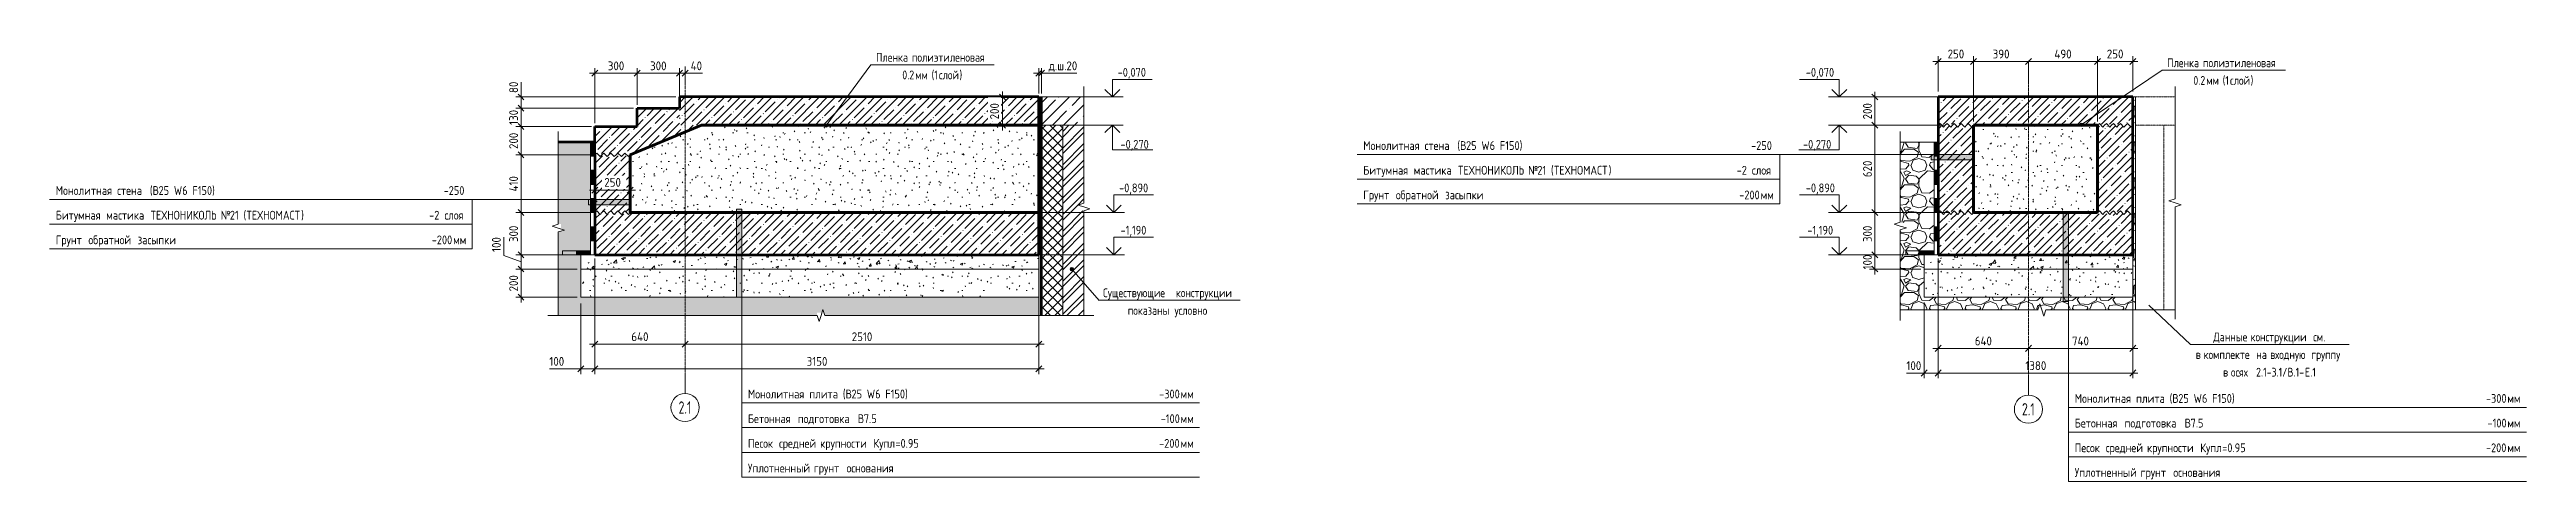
# Model space of a CAD drawing. Header units: millimetres. Extents: x 573 to 56472, y -2796 to 52567.
# Drawn here: x 9178 to 26756, y -2796 to 266 of the extents above; entities that cross this region are included whole.
import ezdxf

# ---------------------------------------------------------------- set-up
doc = ezdxf.new("R2010")
doc.units = ezdxf.units.MM
for name, pattern in [('01 Штриховая _2 мм_', [3, 2, -1]), ('01 Штриховая _4 мм_', [6, 3.5, -2.5]), ('02 Штрихпунктирная _20 мм_', [25, 20, -2.5, 0, -2.5])]:
    doc.linetypes.add(name, pattern=pattern)
for name, color, linetype, lineweight in [('AA_Dim', 7, 'Continuous', 9), ('AA_Dim-25', 7, 'Continuous', 9), ('AA_Linii', 7, 'Continuous', 9), ('AA_Oformlenie', 7, 'Continuous', 9), ('AA_Vinoska', 7, 'Continuous', 9), ('AA_Visotnaya otmetka', 7, 'Continuous', 9), ('AF_Element', 7, 'Continuous', 20), ('AF_Element_Гидроизоляция', 253, 'Continuous', 20), ('AF_Lestnica', 7, '01 Штриховая _2 мм_', 9), ('AF_Perekritie', 7, 'Continuous', 60), ('AF_Perekritie_Гидроизоляция', 253, 'Continuous', 20), ('AF_Perekritie_Опалубка', 253, 'Continuous', 20), ('AF_Pokritie', 7, 'Continuous', 9), ('AF_Stena', 7, 'Continuous', 60), ('AF_Stena_Опалубка', 253, 'Continuous', 20), ('KR_Fundament', 7, 'Continuous', 20), ('Оси', 7, 'Continuous', 9)]:
    doc.layers.add(name, color=color, linetype=linetype, lineweight=lineweight)
doc.styles.add('GOST Common_1', font='GOST_Common.ttf', dxfattribs={"width": 0.85, "height": 62.5})
doc.styles.add('ISOCPEUR_4', font='isocpeur.TTF', dxfattribs={"width": 0.7, "height": 87.5})
doc.styles.add('ISOCPEUR_5', font='isocpeur.TTF', dxfattribs={"width": 0.9, "height": 62.5})
doc.styles.add('ISOCPEUR_6', font='isocpeur.TTF', dxfattribs={"width": 0.85, "height": 62.5})
doc.dimstyles.new('00_Точн_3_знака__прозр__2', dxfattribs={"dimscale": 304.8, "dimtxt": 62.672186, "dimasz": 0.139436, "dimexe": 0.123031, "dimexo": 0.082021, "dimgap": 0.008202, "dimtad": 1, "dimdec": 3, "dimrnd": 0.001, "dimdsep": 46, "dimtxsty": 'ISOCPEUR_5', "dimblk1": 'OBLIQUE', "dimblk2": 'OBLIQUE', "dimsah": 1, "dimcen": 0.09, "dimdle": 0.123031, "dimazin": 0, "dimtfac": 1, "dimtdec": 4, "dimtix": 1, "dimtmove": 1, "dimatfit": 3, "dimfxl": 1, "dimtvp": 1, "dimtolj": 1, "dimtzin": 0, "dimlwd": 18, "dimlwe": 18, "dimarcsym": 2})
doc.dimstyles.new('01_Точн_3_знака__непрозр__2', dxfattribs={"dimscale": 304.8, "dimtxt": 62.672186, "dimasz": 0.139436, "dimexe": 0.123031, "dimexo": 0.082021, "dimgap": 0.020505, "dimtad": 1, "dimdec": 3, "dimrnd": 0.001, "dimdsep": 46, "dimtxsty": 'ISOCPEUR_5', "dimblk1": 'OBLIQUE', "dimblk2": 'OBLIQUE', "dimsah": 1, "dimcen": 0.09, "dimdle": 0.123031, "dimazin": 0, "dimtfac": 1, "dimtdec": 4, "dimtix": 1, "dimtmove": 0, "dimatfit": 3, "dimfxl": 1, "dimtvp": 1, "dimtfill": 1, "dimtolj": 1, "dimtzin": 0, "dimlwd": 18, "dimlwe": 18, "dimarcsym": 2})
doc.dimstyles.new('03_Осевые_Точн_3_знака__прозр_', dxfattribs={"dimscale": 304.8, "dimtxt": 62.672186, "dimasz": 0.139436, "dimexe": 0.123031, "dimexo": 0.082021, "dimgap": 0.008202, "dimtad": 1, "dimdec": 3, "dimrnd": 0.001, "dimdsep": 46, "dimtxsty": 'ISOCPEUR_5', "dimblk1": 'OBLIQUE', "dimblk2": 'OBLIQUE', "dimsah": 1, "dimcen": 0.09, "dimdle": 0.123031, "dimazin": 0, "dimtfac": 1, "dimtdec": 4, "dimtix": 1, "dimtmove": 1, "dimatfit": 3, "dimfxl": 1, "dimtvp": 1, "dimtolj": 1, "dimtzin": 0, "dimlwd": 18, "dimlwe": 18, "dimarcsym": 2})
doc.dimstyles.new('03_Осевые_Точн_3_знака__прозр__1', dxfattribs={"dimscale": 304.8, "dimtxt": 62.672186, "dimasz": 0.139436, "dimexe": 0.123031, "dimexo": 0.082021, "dimgap": 0.008202, "dimtad": 1, "dimdec": 3, "dimrnd": 0.001, "dimdsep": 46, "dimtxsty": 'ISOCPEUR_5', "dimblk1": 'OBLIQUE', "dimblk2": 'OBLIQUE', "dimsah": 1, "dimcen": 0.09, "dimdle": 0.123031, "dimazin": 0, "dimtfac": 1, "dimtdec": 4, "dimtix": 1, "dimtmove": 0, "dimatfit": 3, "dimfxl": 1, "dimtvp": 1, "dimtolj": 1, "dimtzin": 0, "dimlwd": 18, "dimlwe": 18, "dimarcsym": 2})
pattern_1 = [(45, (14706.296, -680), (-56.1266, 56.1266), []), (45, (14762.42, -680), (-56.1266, 56.1266), [99.219, -19.844, 0.8382, -19.006])]
pattern_2 = [(0, (4018.137, -680), (203.2, 50.8), [8.382, -144.018, 8.382, -144.018, -812.8]), (0, (4018.137, -680), (203.2, 50.8), [-304.8, 8.382, -296.418, 8.382, -144.018, -355.6]), (0, (4018.137, -680), (203.2, 50.8), [-762, 8.382, -93.218, 8.382, -245.618]), (120, (4094.337, -654.6), (-145.5941, 150.5764), [8.382, -144.018, 8.382, -144.018, -812.8]), (120, (4094.337, -654.6), (-145.5941, 150.5764), [-304.8, 8.382, -296.418, 8.382, -144.018, -355.6]), (120, (4094.337, -654.6), (-145.5941, 150.5764), [-762, 8.382, -93.218, 8.382, -245.618]), (240, (4119.737, -553), (-57.6059, -201.3764), [8.382, -144.018, 8.382, -144.018, -812.8]), (240, (4119.737, -553), (-57.6059, -201.3764), [-304.8, 8.382, -296.418, 8.382, -144.018, -355.6]), (240, (4119.737, -553), (-57.6059, -201.3764), [-762, 8.382, -93.218, 8.382, -245.618])]
pattern_3 = [(45, (23205.31, 1222.5), (-56.1266, 56.1266), []), (45, (23261.44, 1222.5), (-56.1266, 56.1266), [99.219, -19.844, 0.8382, -19.006])]
pattern_4 = [(0, (2983.385, 1222.5), (203.2, 50.8), [8.382, -144.018, 8.382, -144.018, -812.8]), (0, (2983.385, 1222.5), (203.2, 50.8), [-304.8, 8.382, -296.418, 8.382, -144.018, -355.6]), (0, (2983.385, 1222.5), (203.2, 50.8), [-762, 8.382, -93.218, 8.382, -245.618]), (120, (3059.585, 1247.9), (-145.5941, 150.5764), [8.382, -144.018, 8.382, -144.018, -812.8]), (120, (3059.585, 1247.9), (-145.5941, 150.5764), [-304.8, 8.382, -296.418, 8.382, -144.018, -355.6]), (120, (3059.585, 1247.9), (-145.5941, 150.5764), [-762, 8.382, -93.218, 8.382, -245.618]), (240, (3084.985, 1349.5), (-57.6059, -201.3764), [8.382, -144.018, 8.382, -144.018, -812.8]), (240, (3084.985, 1349.5), (-57.6059, -201.3764), [-304.8, 8.382, -296.418, 8.382, -144.018, -355.6]), (240, (3084.985, 1349.5), (-57.6059, -201.3764), [-762, 8.382, -93.218, 8.382, -245.618])]

msp = doc.modelspace()

# ---------------------------------------------------------------- texts
at = {"layer": 'AA_Vinoska', "char_height": 62.5, "attachment_point": 1, "style": 'GOST Common_1'}
for s, insert, width in [('Пленка', (15043.6097, 242.397), 286.202437), ('\\fGOST Common|b0|i0|c204|p34|;\\W.85; ', (15279.7503, 242.397), 22.146617), ('полиэтиленовая', (15298.0231, 242.397), 660.991344), ('Пленка', (24206.0974, 203.5621), 286.202437), ('\\fGOST Common|b0|i0|c204|p34|;\\W.85; ', (24442.238, 203.5621), 22.146617), ('полиэтиленовая', (24460.5108, 203.5621), 660.991344), ('0.2', (15229.866, 117.397), 110.733086), ('мм', (15321.2299, 117.397), 102.215156), (' (1 ', (15405.5658, 117.397), 102.215156), ('слой', (15489.9018, 117.397), 177.172937), ('\\fGOST Common|b0|i0|c204|p34|;\\W.85;)', (15636.0841, 117.397), 25.553789), ('0.2', (24392.3537, 78.5621), 110.733086), ('мм', (24483.7176, 78.5621), 102.215156), (' (1 ', (24568.0535, 78.5621), 102.215156), ('слой', (24652.3895, 78.5621), 177.172937), ('\\fGOST Common|b0|i0|c204|p34|;\\W.85;)', (24798.5718, 78.5621), 25.553789), ('Существующие', (16654.3717, -1427.5799), 604.773008), ('показаны', (16830.0029, -1552.5799), 379.899664), ('\\fGOST Common|b0|i0|c204|p34|;\\W.85; ', (17143.4515, -1552.5799), 22.146617), ('\\fGOST Common|b0|i0|c204|p34|;\\W.85; ', (17153.3593, -1427.5799), 22.146617), ('условно', (17161.7243, -1552.5799), 315.163398), ('конструкции', (17171.6321, -1427.5799), 516.186539), ('Данные', (24534.0327, -1740.4915), 298.127539), ('\\fGOST Common|b0|i0|c204|p34|;\\W.85; ', (24780.0126, -1740.4915), 22.146617), ('\\fGOST Common|b0|i0|c204|p34|;\\W.85; ', (25224.1818, -1740.4915), 22.146617), ('\\fGOST Common|b0|i0|c204|p34|;\\W.85;в', (24408.9765, -1865.4915), 45.99682), ('\\fGOST Common|b0|i0|c204|p34|;\\W.85; ', (24446.9277, -1865.4915), 22.146617), ('комплекте', (24465.2004, -1865.4915), 431.007242), ('конструкции', (24798.2853, -1740.4915), 516.186539), ('\\fGOST Common|b0|i0|c204|p34|;\\W.85; ', (24820.817, -1865.4915), 22.146617), ('на', (24839.0898, -1865.4915), 97.104398), ('\\fGOST Common|b0|i0|c204|p34|;\\W.85; ', (24919.2089, -1865.4915), 22.146617), ('входную', (24937.4817, -1865.4915), 332.199258), ('\\fGOST Common|b0|i0|c204|p34|;\\W.85; ', (25211.5735, -1865.4915), 22.146617), ('группу', (25229.8463, -1865.4915), 275.980922), ('см', (25242.4546, -1740.4915), 90.290055), ('\\fGOST Common|b0|i0|c204|p34|;\\W.85;.', (25316.9514, -1740.4915), 18.739445), ('\\fGOST Common|b0|i0|c204|p34|;\\W.85;в', (24602.8827, -1990.4915), 45.99682), ('\\fGOST Common|b0|i0|c204|p34|;\\W.85; ', (24640.8339, -1990.4915), 22.146617), ('осях', (24659.1067, -1990.4915), 177.172937), (' 2.1-3.1/', (24805.289, -1990.4915), 308.349055), ('\\fGOST Common|b0|i0|c204|p34|;\\W.85;В', (25059.7024, -1990.4915), 52.811164), ('.1-', (25103.276, -1990.4915), 97.104398), ('\\fGOST Common|b0|i0|c204|p34|;\\W.85;Е', (25183.3951, -1990.4915), 45.99682), ('.1', (25221.3463, -1990.4915), 51.107578)]:
    msp.add_mtext(s, dxfattribs=dict(at, insert=insert, width=width))
at = {"layer": 'AA_Visotnaya otmetka', "char_height": 62.5, "attachment_point": 1, "line_spacing_factor": 1.135194, "style": 'ISOCPEUR_6'}
for s, insert, width in [('-0,070', (16758.2726, 136.4199), 239.899334), ('-0,070', (21641.9533, 136.4199), 239.899334), ('-0,270', (16778.2726, -374.3295), 239.899334), ('-0,270', (21621.9533, -374.3295), 239.899334), ('-0,890', (16768.3254, -683.5801), 239.899334), ('-0,890', (21641.9533, -683.5801), 239.899334), ('-1,190', (16778.9792, -983.5801), 214.330126), ('-1,190', (21652.6072, -983.5801), 214.330126)]:
    msp.add_mtext(s, dxfattribs=dict(at, insert=insert, width=width))
at = {"layer": 'Оси', "char_height": 87.5, "width": 112.23625, "attachment_point": 1, "style": 'ISOCPEUR_4'}
for insert in [(13641.9001, -2228.443), (23175.6666, -2241.0031)]:
    msp.add_mtext('2.1', dxfattribs=dict(at, insert=insert))

# ---------------------------------------------------------------- blocks, each defined once
blk = doc.blocks.new('Лестницы 1 - Лестницы 1-3665533-Сечение 1')
at = {"layer": 'AF_Lestnica', "linetype": 'Continuous'}
h = blk.add_hatch(dxfattribs=at)
h.set_pattern_fill('FP_2', color=256, style=0, pattern_type=2)
h.set_pattern_definition([(45, (4018.14, -680), (-56.1266, 56.1266), []), (45, (4074.264, -680), (-56.1266, 56.1266), [99.219, -19.844, 0.8382, -19.006])])
h.paths.add_polyline_path([(2610, -480), (3117, -270), (2960, -270), (2960, -150), (2660, -150), (2660, -280), (2360, -280), (2360, -472), (2610, -472)])
at = {"layer": 'AF_Lestnica'}
for p, q in [((2960, -150), (2660, -150)), ((2660, -150), (2660, -280)), ((2360, -280), (2360, -480)), ((2660, -280), (2360, -280)), ((2610, -480), (3117, -270))]:
    blk.add_line(p, q, dxfattribs=at)
blk = doc.blocks.new('Обобщенные модели 1 - Обобщенные модели 1-3680036-Сечение 1')
at = {"layer": 'AF_Element', "lineweight": 9}
h = blk.add_hatch(dxfattribs=at)
h.set_pattern_fill('FP_3', color=256, style=0, pattern_type=2)
h.set_pattern_definition(pattern_2)
h.paths.add_polyline_path([(2260, -1490), (5510, -1490), (5510, -1290), (2260, -1290)])
at = {"layer": 'AF_Element'}
for p, q in [((5510, -1290), (2260, -1290)), ((2260, -1290), (2260, -1490)), ((5510, -1490), (5510, -1290)), ((2260, -1490), (5510, -1490))]:
    blk.add_line(p, q, dxfattribs=at)
blk = doc.blocks.new('Грунт - Грунт-3689481-Сечение 1')
at = {"layer": 'AF_Perekritie', "lineweight": 9}
h = blk.add_hatch(dxfattribs=at)
h.set_pattern_fill('FP_3', color=256, style=0, pattern_type=2)
h.set_pattern_definition(pattern_2)
h.paths.add_polyline_path([(2610, -890), (5510, -890), (5510, -270), (3117, -270), (2610, -480), (2610, -882)])
at = {"layer": 'AF_Perekritie'}
for p, q in [((3117, -270), (2610, -480)), ((5510, -270), (3117, -270)), ((5510, -890), (5510, -270)), ((2610, -480), (2610, -890)), ((2610, -890), (5510, -890))]:
    blk.add_line(p, q, dxfattribs=at)
blk = doc.blocks.new('Последовательность узлов - 3мм масшт20 маскировка-904226-Сечение 1')
at = {"layer": 'AA_Oformlenie'}
for p, q in [((2360, -890), (2373, -878)), ((2398, -903), (2373, -878)), ((2410, -890), (2423, -878)), ((2448, -903), (2423, -878)), ((2460, -890), (2473, -878)), ((2498, -903), (2473, -878)), ((2510, -890), (2523, -878)), ((2548, -903), (2523, -878)), ((2560, -890), (2573, -878)), ((2598, -903), (2573, -878)), ((2410, -890), (2398, -903)), ((2460, -890), (2448, -903)), ((2510, -890), (2498, -903)), ((2560, -890), (2548, -903)), ((2610, -890), (2598, -903))]:
    blk.add_line(p, q, dxfattribs=at)
blk = doc.blocks.new('011_ЛинияОбрыва _ЭлУзла_Линия_ - Тип 1-3729394-Сечение 1')
at = {"layer": 'AA_Oformlenie'}
for p, q in [((5830, -70), (5830, -823)), ((5830, -878), (5830, -1620))]:
    blk.add_line(p, q, dxfattribs=at)
blk = doc.blocks.new('011_ЛинияОбрыва _ЭлУзла_Линия_ - Тип 1-3729635-Сечение 1')
at = {"layer": 'AA_Oformlenie'}
for p, q in [((2100, -972), (2100, -390)), ((2100, -1610), (2100, -1027))]:
    blk.add_line(p, q, dxfattribs=at)
blk = doc.blocks.new('011_ЛинияОбрыва _ЭлУзла_Линия_ - Тип 1-3729814-Сечение 1')
at = {"layer": 'AA_Oformlenie'}
for p, q in [((3937, -1620), (2100, -1620)), ((5830, -1620), (3993, -1620))]:
    blk.add_line(p, q, dxfattribs=at)
blk = doc.blocks.new('Последовательность узлов - М20-1713677-Сечение 1')
at = {"layer": 'AA_Oformlenie'}
for points in [[(2330, -490), (2360, -490), (2360, -390), (2330, -390)], [(2330, -690), (2360, -690), (2360, -590), (2330, -590)], [(2330, -890), (2360, -890), (2360, -790), (2330, -790)], [(2330, -1090), (2360, -1090), (2360, -990), (2330, -990)]]:
    blk.add_hatch(color=256, dxfattribs=at).paths.add_polyline_path(points)
for p, q in [((2360, -390), (2330, -390)), ((2330, -390), (2330, -490)), ((2330, -390), (2360, -390)), ((2330, -590), (2330, -390)), ((2330, -490), (2360, -490)), ((2360, -490), (2360, -390)), ((2360, -390), (2360, -590)), ((2360, -590), (2330, -590)), ((2360, -590), (2330, -590)), ((2330, -590), (2330, -690)), ((2330, -590), (2360, -590)), ((2330, -790), (2330, -590)), ((2330, -690), (2360, -690)), ((2360, -690), (2360, -590)), ((2360, -590), (2360, -790)), ((2360, -790), (2330, -790)), ((2360, -790), (2330, -790)), ((2330, -790), (2330, -890)), ((2330, -790), (2360, -790)), ((2330, -990), (2330, -790)), ((2360, -890), (2360, -790)), ((2360, -790), (2360, -990)), ((2330, -890), (2360, -890)), ((2360, -990), (2330, -990)), ((2360, -990), (2330, -990)), ((2330, -990), (2330, -1090)), ((2330, -990), (2360, -990)), ((2330, -1190), (2330, -990)), ((2360, -1090), (2360, -990)), ((2360, -990), (2360, -1190)), ((2330, -1090), (2360, -1090)), ((2360, -1190), (2330, -1190))]:
    blk.add_line(p, q, dxfattribs=at)
blk = doc.blocks.new('Последовательность узлов - М20-V1-Сечение 1')
at = {"layer": 'AA_Oformlenie'}
blk.add_hatch(color=256, dxfattribs=at).paths.add_polyline_path([(2330, -1190), (2330, -1160), (2230, -1160), (2230, -1190)])
for p, q in [((2130, -1160), (2330, -1160)), ((2130, -1190), (2130, -1160)), ((2330, -1190), (2130, -1190)), ((2330, -1160), (2230, -1160)), ((2230, -1160), (2230, -1190)), ((2230, -1190), (2330, -1190)), ((2330, -1190), (2330, -1160)), ((2330, -1160), (2330, -1190))]:
    blk.add_line(p, q, dxfattribs=at)
blk = doc.blocks.new('Обобщенные модели 1 - Обобщенные модели 1-3680036-Сечение 2')
at = {"layer": 'AF_Element', "lineweight": 9}
h = blk.add_hatch(dxfattribs=at)
h.set_pattern_fill('FP_10', color=256, style=0, pattern_type=2)
h.set_pattern_definition(pattern_4)
h.paths.add_polyline_path([(2756, -1490), (3740, -1490), (3740, -1290), (2260, -1290), (2260, -1490)])
at = {"layer": 'AF_Element'}
for p, q in [((3740, -1290), (2260, -1290)), ((2260, -1290), (2260, -1490)), ((3740, -1490), (3740, -1290)), ((2260, -1490), (3740, -1490))]:
    blk.add_line(p, q, dxfattribs=at)
blk = doc.blocks.new('Грунт - Грунт-3689481-Сечение 2')
at = {"layer": 'AF_Perekritie', "lineweight": 9}
h = blk.add_hatch(dxfattribs=at)
h.set_pattern_fill('FP_10', color=256, style=0, pattern_type=2)
h.set_pattern_definition(pattern_4)
h.paths.add_polyline_path([(2610, -890), (3490, -890), (3490, -270), (2610, -270), (2610, -882)])
at = {"layer": 'AF_Perekritie'}
for p, q in [((3490, -270), (2610, -270)), ((2610, -270), (2610, -890)), ((3490, -890), (3490, -270)), ((2610, -890), (3490, -890))]:
    blk.add_line(p, q, dxfattribs=at)
blk = doc.blocks.new('Последовательность узлов - 3мм масшт20 маскировка-904226-Сечение 2')
at = {"layer": 'AA_Oformlenie'}
for p, q in [((2360, -270), (2373, -258)), ((2398, -283), (2373, -258)), ((2410, -270), (2398, -283)), ((2410, -270), (2423, -258)), ((2448, -283), (2423, -258)), ((2460, -270), (2448, -283)), ((2460, -270), (2473, -258)), ((2498, -283), (2473, -258)), ((2510, -270), (2498, -283)), ((2510, -270), (2523, -258)), ((2548, -283), (2523, -258)), ((2560, -270), (2548, -283)), ((2560, -270), (2573, -258)), ((2598, -283), (2573, -258)), ((2610, -270), (2598, -283))]:
    blk.add_line(p, q, dxfattribs=at)
blk = doc.blocks.new('Последовательность узлов - М20-1713677-Сечение 2')
at = {"layer": 'AA_Oformlenie'}
for points in [[(2330, -490), (2360, -490), (2360, -390), (2330, -390)], [(2330, -690), (2360, -690), (2360, -590), (2330, -590)], [(2330, -890), (2360, -890), (2360, -790), (2330, -790)], [(2330, -1090), (2360, -1090), (2360, -990), (2330, -990)]]:
    blk.add_hatch(color=256, dxfattribs=at).paths.add_polyline_path(points)
for p, q in [((2360, -390), (2330, -390)), ((2330, -390), (2330, -490)), ((2330, -390), (2360, -390)), ((2330, -590), (2330, -390)), ((2330, -490), (2360, -490)), ((2360, -490), (2360, -390)), ((2360, -390), (2360, -590)), ((2360, -590), (2330, -590)), ((2360, -590), (2330, -590)), ((2330, -590), (2330, -690)), ((2330, -590), (2360, -590)), ((2330, -790), (2330, -590)), ((2330, -690), (2360, -690)), ((2360, -690), (2360, -590)), ((2360, -590), (2360, -790)), ((2360, -790), (2330, -790)), ((2360, -790), (2330, -790)), ((2330, -790), (2330, -890)), ((2330, -790), (2360, -790)), ((2330, -990), (2330, -790)), ((2360, -890), (2360, -790)), ((2360, -790), (2360, -990)), ((2330, -890), (2360, -890)), ((2360, -990), (2330, -990)), ((2360, -990), (2330, -990)), ((2330, -990), (2330, -1090)), ((2330, -990), (2360, -990)), ((2330, -1190), (2330, -990)), ((2360, -1090), (2360, -990)), ((2360, -990), (2360, -1190)), ((2330, -1090), (2360, -1090)), ((2360, -1190), (2330, -1190))]:
    blk.add_line(p, q, dxfattribs=at)
blk = doc.blocks.new('Последовательность узлов - М20-V2-Сечение 2')
at = {"layer": 'AA_Oformlenie'}
blk.add_hatch(color=256, dxfattribs=at).paths.add_polyline_path([(2330, -1190), (2330, -1160), (2230, -1160), (2230, -1190)])
for p, q in [((2130, -1160), (2330, -1160)), ((2130, -1190), (2130, -1160)), ((2330, -1190), (2130, -1190)), ((2330, -1160), (2230, -1160)), ((2230, -1160), (2230, -1190)), ((2230, -1190), (2330, -1190)), ((2330, -1190), (2330, -1160)), ((2330, -1160), (2330, -1190))]:
    blk.add_line(p, q, dxfattribs=at)
blk = doc.blocks.new('011_ЛинияОбрыва _ЭлУзла_Линия_ - Тип 1-3733818-Сечение 2')
at = {"layer": 'AA_Oformlenie'}
for p, q in [((2090, -1580), (3068, -1580)), ((3123, -1580), (4040, -1580))]:
    blk.add_line(p, q, dxfattribs=at)
blk = doc.blocks.new('011_ЛинияОбрыва _ЭлУзла_Линия_ - Тип 1-3732758-Сечение 2')
at = {"layer": 'AA_Oformlenie'}
for p, q in [((2090, -957), (2090, -390)), ((2090, -1580), (2090, -1012))]:
    blk.add_line(p, q, dxfattribs=at)
blk = doc.blocks.new('011_ЛинияОбрыва _ЭлУзла_Линия_ - Тип 1-3733722-Сечение 2')
at = {"layer": 'AA_Oformlenie'}
for p, q in [((4040, -70), (4040, -792)), ((4040, -848), (4040, -1570))]:
    blk.add_line(p, q, dxfattribs=at)
blk = doc.blocks.new('Ось сетки - d_4мм-2765513-Сечение 1')
at = {"layer": 'Оси'}
for start, end in [(0, 180), (0, 180), (180, 360), (180, 360)]:
    blk.add_arc((3000, -2272), 100, start, end, dxfattribs=at)
blk = doc.blocks.new('DIMBLOCK36-Сечение 1')
at = {"layer": 'AA_Dim-25', "lineweight": 18}
for p, q in [((12524, 36), (12524, -67)), ((13623, -70), (12487, -70)), ((13323, -150), (12487, -150)), ((12524, -33), (12524, -150)), ((12524, -67), (12524, -110)), ((12524, -70), (13623, -70)), ((12524, -150), (13323, -150))]:
    blk.add_line(p, q, dxfattribs=at)
at = {"layer": 'AA_Dim-25', "lineweight": 30}
for p, q in [((12524, -70), (12503, -49)), ((12524, -150), (12503, -129)), ((12524, -70), (12545, -91)), ((12524, -150), (12545, -171))]:
    blk.add_line(p, q, dxfattribs=at)
at = {"layer": 'AA_Dim-25', "color": 0, "lineweight": 18, "insert": (12440, -42), "char_height": 62.5, "width": 93.65, "attachment_point": 1, "rotation": 90, "line_spacing_factor": 1.135194, "style": 'ISOCPEUR_5'}
blk.add_mtext('80', dxfattribs=at)
blk = doc.blocks.new('_Oblique')
at = {"color": 0, "linetype": 'ByBlock', "lineweight": -2}
blk.add_line((-0.5, -0.5), (0.5, 0.5), dxfattribs=at)
blk = doc.blocks.new('DIMBLOCK37-Сечение 1')
at = {"layer": 'AA_Dim-25', "lineweight": 18}
for p, q in [((13323, -150), (12487, -150)), ((12524, -150), (12524, -280)), ((12524, -150), (13323, -150)), ((13023, -280), (12487, -280)), ((12524, -280), (13023, -280))]:
    blk.add_line(p, q, dxfattribs=at)
at = {"layer": 'AA_Dim-25', "lineweight": 30}
for p, q in [((12524, -150), (12503, -129)), ((12524, -150), (12545, -171)), ((12524, -280), (12503, -259)), ((12524, -280), (12545, -301))]:
    blk.add_line(p, q, dxfattribs=at)
at = {"layer": 'AA_Dim-25', "color": 0, "lineweight": 18, "insert": (12440, -268), "char_height": 62.5, "width": 126.29, "attachment_point": 1, "rotation": 90, "line_spacing_factor": 1.135194, "style": 'ISOCPEUR_5'}
blk.add_mtext('130', dxfattribs=at)
blk = doc.blocks.new('DIMBLOCK38-Сечение 1')
at = {"layer": 'AA_Dim-25', "lineweight": 18}
for p, q in [((13023, -280), (12487, -280)), ((12524, -280), (12524, -480)), ((12524, -280), (13023, -280)), ((13023, -480), (12487, -480)), ((12524, -480), (13023, -480))]:
    blk.add_line(p, q, dxfattribs=at)
at = {"layer": 'AA_Dim-25', "lineweight": 30}
for p, q in [((12524, -280), (12503, -259)), ((12524, -280), (12545, -301)), ((12524, -480), (12503, -459)), ((12524, -480), (12545, -501))]:
    blk.add_line(p, q, dxfattribs=at)
at = {"layer": 'AA_Dim-25', "color": 0, "lineweight": 18, "insert": (12440, -439), "char_height": 62.5, "width": 140.48, "attachment_point": 1, "rotation": 90, "line_spacing_factor": 1.135194, "style": 'ISOCPEUR_5'}
blk.add_mtext('200', dxfattribs=at)
blk = doc.blocks.new('DIMBLOCK39-Сечение 1')
at = {"layer": 'AA_Dim-25', "lineweight": 18}
for p, q in [((13023, -480), (12487, -480)), ((12524, -480), (12524, -890)), ((12524, -480), (13023, -480)), ((13023, -890), (12487, -890)), ((12524, -890), (13023, -890))]:
    blk.add_line(p, q, dxfattribs=at)
at = {"layer": 'AA_Dim-25', "lineweight": 30}
for p, q in [((12524, -480), (12503, -459)), ((12524, -480), (12545, -501)), ((12524, -890), (12503, -869)), ((12524, -890), (12545, -911))]:
    blk.add_line(p, q, dxfattribs=at)
at = {"layer": 'AA_Dim-25', "color": 0, "lineweight": 18, "insert": (12440, -740), "char_height": 62.5, "width": 131.97, "attachment_point": 1, "rotation": 90, "line_spacing_factor": 1.135194, "style": 'ISOCPEUR_5'}
blk.add_mtext('410', dxfattribs=at)
blk = doc.blocks.new('DIMBLOCK40-Сечение 1')
at = {"layer": 'AA_Dim-25', "lineweight": 30}
for p, q in [((12524, -890), (12503, -869)), ((12524, -890), (12545, -911)), ((12524, -1190), (12503, -1169)), ((12524, -1190), (12545, -1211))]:
    blk.add_line(p, q, dxfattribs=at)
at = {"layer": 'AA_Dim-25', "lineweight": 18}
for p, q in [((13023, -890), (12487, -890)), ((12524, -890), (12524, -1190)), ((12524, -890), (13023, -890)), ((12923, -1190), (12487, -1190)), ((12524, -1190), (12923, -1190))]:
    blk.add_line(p, q, dxfattribs=at)
at = {"layer": 'AA_Dim-25', "color": 0, "lineweight": 18, "insert": (12440, -1099), "char_height": 62.5, "width": 140.48, "attachment_point": 1, "rotation": 90, "line_spacing_factor": 1.135194, "style": 'ISOCPEUR_5'}
blk.add_mtext('300', dxfattribs=at)
blk = doc.blocks.new('DIMBLOCK41-Сечение 1')
at = {"layer": 'AA_Dim-25', "lineweight": 18}
for p, q in [((12402, -1064), (12402, -1194)), ((12402, -1194), (12524, -1240)), ((12923, -1190), (12487, -1190)), ((12524, -1190), (12524, -1290)), ((12524, -1190), (12923, -1190)), ((12923, -1290), (12487, -1290)), ((12524, -1290), (12923, -1290))]:
    blk.add_line(p, q, dxfattribs=at)
at = {"layer": 'AA_Dim-25', "lineweight": 30}
for p, q in [((12524, -1190), (12503, -1169)), ((12524, -1190), (12545, -1211)), ((12524, -1290), (12503, -1269)), ((12524, -1290), (12545, -1311))]:
    blk.add_line(p, q, dxfattribs=at)
at = {"layer": 'AA_Dim-25', "color": 0, "lineweight": 18, "insert": (12318, -1169), "char_height": 62.5, "width": 126.29, "attachment_point": 1, "rotation": 90, "line_spacing_factor": 1.135194, "style": 'ISOCPEUR_5'}
blk.add_mtext('100', dxfattribs=at)
blk = doc.blocks.new('DIMBLOCK42-Сечение 1')
at = {"layer": 'AA_Dim-25', "lineweight": 18}
for p, q in [((12923, -1290), (12487, -1290)), ((12524, -1290), (12524, -1528)), ((12524, -1290), (12923, -1290)), ((12923, -1490), (12487, -1490)), ((12524, -1490), (12923, -1490))]:
    blk.add_line(p, q, dxfattribs=at)
at = {"layer": 'AA_Dim-25', "lineweight": 30}
for p, q in [((12524, -1290), (12503, -1269)), ((12524, -1290), (12545, -1311)), ((12524, -1490), (12503, -1469)), ((12524, -1490), (12545, -1511))]:
    blk.add_line(p, q, dxfattribs=at)
at = {"layer": 'AA_Dim-25', "color": 0, "lineweight": 18, "insert": (12440, -1449), "char_height": 62.5, "width": 140.48, "attachment_point": 1, "rotation": 90, "line_spacing_factor": 1.135194, "style": 'ISOCPEUR_5'}
blk.add_mtext('200', dxfattribs=at)
blk = doc.blocks.new('DIMBLOCK43-Сечение 1')
at = {"layer": 'AA_Dim-25', "lineweight": 18}
for p, q in [((15946, -70), (15903, -70)), ((15941, -32), (15941, -308)), ((15941, -70), (15946, -70)), ((15946, -270), (15903, -270)), ((15941, -270), (15946, -270))]:
    blk.add_line(p, q, dxfattribs=at)
at = {"layer": 'AA_Dim-25', "lineweight": 30}
for p, q in [((15941, -70), (15920, -49)), ((15941, -70), (15962, -91)), ((15941, -270), (15920, -249)), ((15941, -270), (15962, -291))]:
    blk.add_line(p, q, dxfattribs=at)
at = {"layer": 'AA_Dim-25', "color": 0, "lineweight": 18, "insert": (15853, -229), "char_height": 62.5, "width": 140.48, "attachment_point": 1, "rotation": 90, "line_spacing_factor": 1.135194, "style": 'ISOCPEUR_5', "bg_fill": 3, "box_fill_scale": 1.25, "bg_fill_color": 256, "bg_fill_true_color": 13158600, "bg_fill_transparency": 0}
blk.add_mtext('200', dxfattribs=at)
blk = doc.blocks.new('Высотные отметки - Стрелка вверх-400292-Сечение 1')
at = {"layer": 'AA_Vinoska'}
for p, q in [((6033, 55), (6315, 55)), ((6033, -70), (6033, 55)), ((5958, -70), (6108, -70)), ((6033, -70), (5980, -17)), ((6033, -70), (6086, -17))]:
    blk.add_line(p, q, dxfattribs=at)
blk = doc.blocks.new('Высотные отметки - Стрелка вниз высокая-400290-Сечение 1')
at = {"layer": 'AA_Vinoska'}
for p, q in [((5958, -270), (6108, -270)), ((6033, -270), (5980, -323)), ((6033, -270), (6033, -445)), ((6033, -270), (6086, -323)), ((6033, -445), (6320, -445))]:
    blk.add_line(p, q, dxfattribs=at)
blk = doc.blocks.new('DIMBLOCK44-Сечение 1')
at = {"layer": 'AA_Dim-25', "lineweight": 18}
for p, q in [((13048, -1215), (13048, -2035)), ((13048, -1998), (13048, -1215)), ((12948, -1535), (12948, -2035)), ((12948, -1998), (12948, -1535)), ((12725, -1998), (12855, -1998)), ((12855, -1998), (12998, -1998)), ((12911, -1998), (13048, -1998))]:
    blk.add_line(p, q, dxfattribs=at)
at = {"layer": 'AA_Dim-25', "lineweight": 30}
for p, q in [((12948, -1998), (12927, -2019)), ((12948, -1998), (12969, -1977)), ((13048, -1998), (13027, -2019)), ((13048, -1998), (13069, -1977))]:
    blk.add_line(p, q, dxfattribs=at)
at = {"layer": 'AA_Dim-25', "color": 0, "lineweight": 18, "insert": (12725, -1914), "char_height": 62.5, "width": 126.29, "attachment_point": 1, "line_spacing_factor": 1.135194, "style": 'ISOCPEUR_5'}
blk.add_mtext('100', dxfattribs=at)
blk = doc.blocks.new('DIMBLOCK45-Сечение 1')
at = {"layer": 'AA_Dim-25', "lineweight": 18}
for p, q in [((13048, -1215), (13048, -2035)), ((13048, -1998), (13048, -1215)), ((16198, -1535), (16198, -2035)), ((16198, -1998), (16198, -1535)), ((13048, -1998), (16236, -1998))]:
    blk.add_line(p, q, dxfattribs=at)
at = {"layer": 'AA_Dim-25', "lineweight": 30}
for p, q in [((13048, -1998), (13027, -2019)), ((13048, -1998), (13069, -1977)), ((16198, -1998), (16177, -2019)), ((16198, -1998), (16219, -1977))]:
    blk.add_line(p, q, dxfattribs=at)
at = {"layer": 'AA_Dim-25', "color": 0, "lineweight": 18, "insert": (14551, -1914), "char_height": 62.5, "width": 173.12, "attachment_point": 1, "line_spacing_factor": 1.135194, "style": 'ISOCPEUR_5'}
blk.add_mtext('3150', dxfattribs=at)
blk = doc.blocks.new('DIMBLOCK46-Сечение 1')
at = {"layer": 'AA_Dim-25', "lineweight": 18}
for p, q in [((13048, -1215), (13048, -1860)), ((13048, -1823), (13048, -1215)), ((13011, -1823), (13688, -1823)), ((13688, -1818), (13688, -1860)), ((13688, -1823), (13688, -1818))]:
    blk.add_line(p, q, dxfattribs=at)
at = {"layer": 'AA_Dim-25', "lineweight": 30}
for p, q in [((13048, -1823), (13027, -1844)), ((13048, -1823), (13069, -1802)), ((13688, -1823), (13667, -1844)), ((13688, -1823), (13709, -1802))]:
    blk.add_line(p, q, dxfattribs=at)
at = {"layer": 'AA_Dim-25', "color": 0, "lineweight": 18, "insert": (13307, -1739), "char_height": 62.5, "width": 146.16, "attachment_point": 1, "line_spacing_factor": 1.135194, "style": 'ISOCPEUR_5'}
blk.add_mtext('640', dxfattribs=at)
blk = doc.blocks.new('DIMBLOCK47-Сечение 1')
at = {"layer": 'AA_Dim-25', "lineweight": 18}
for p, q in [((16198, -1215), (16198, -1860)), ((16198, -1823), (16198, -1215)), ((13688, -1818), (13688, -1860)), ((13688, -1823), (13688, -1818)), ((13688, -1823), (16236, -1823))]:
    blk.add_line(p, q, dxfattribs=at)
at = {"layer": 'AA_Dim-25', "lineweight": 30}
for p, q in [((13688, -1823), (13667, -1844)), ((13688, -1823), (13709, -1802)), ((16198, -1823), (16177, -1844)), ((16198, -1823), (16219, -1802))]:
    blk.add_line(p, q, dxfattribs=at)
at = {"layer": 'AA_Dim-25', "color": 0, "lineweight": 18, "insert": (14871, -1739), "char_height": 62.5, "width": 173.12, "attachment_point": 1, "line_spacing_factor": 1.135194, "style": 'ISOCPEUR_5'}
blk.add_mtext('2510', dxfattribs=at)
blk = doc.blocks.new('DIMBLOCK48-Сечение 1')
at = {"layer": 'AA_Dim-25', "lineweight": 18}
for p, q in [((13011, 98), (13348, 98)), ((13048, -255), (13048, 135)), ((13048, 98), (13048, -255)), ((13348, -125), (13348, 135)), ((13348, 98), (13348, -125))]:
    blk.add_line(p, q, dxfattribs=at)
at = {"layer": 'AA_Dim-25', "lineweight": 30}
for p, q in [((13048, 98), (13027, 77)), ((13048, 98), (13069, 119)), ((13348, 98), (13327, 77)), ((13348, 98), (13369, 119))]:
    blk.add_line(p, q, dxfattribs=at)
at = {"layer": 'AA_Dim-25', "color": 0, "lineweight": 18, "insert": (13140, 182), "char_height": 62.5, "width": 140.48, "attachment_point": 1, "line_spacing_factor": 1.135194, "style": 'ISOCPEUR_5'}
blk.add_mtext('300', dxfattribs=at)
blk = doc.blocks.new('DIMBLOCK49-Сечение 1')
at = {"layer": 'AA_Dim-25', "lineweight": 30}
for p, q in [((13348, 98), (13327, 77)), ((13348, 98), (13369, 119)), ((13648, 98), (13627, 77)), ((13648, 98), (13669, 119))]:
    blk.add_line(p, q, dxfattribs=at)
at = {"layer": 'AA_Dim-25', "lineweight": 18}
for p, q in [((13348, -125), (13348, 135)), ((13348, 98), (13648, 98)), ((13348, 98), (13348, -125)), ((13648, -125), (13648, 135)), ((13648, 98), (13648, -125))]:
    blk.add_line(p, q, dxfattribs=at)
at = {"layer": 'AA_Dim-25', "color": 0, "lineweight": 18, "insert": (13440, 182), "char_height": 62.5, "width": 140.48, "attachment_point": 1, "line_spacing_factor": 1.135194, "style": 'ISOCPEUR_5'}
blk.add_mtext('300', dxfattribs=at)
blk = doc.blocks.new('DIMBLOCK50-Сечение 1')
at = {"layer": 'AA_Dim-25', "lineweight": 30}
for p, q in [((13648, 98), (13627, 77)), ((13648, 98), (13669, 119)), ((13688, 98), (13667, 77)), ((13688, 98), (13709, 119))]:
    blk.add_line(p, q, dxfattribs=at)
at = {"layer": 'AA_Dim-25', "lineweight": 18}
for p, q in [((13648, -125), (13648, 135)), ((13648, 98), (13726, 98)), ((13648, 98), (13648, -125)), ((13703, 98), (13668, 98)), ((13688, 103), (13688, 60)), ((13688, 98), (13688, 103)), ((13811, 98), (13703, 98))]:
    blk.add_line(p, q, dxfattribs=at)
at = {"layer": 'AA_Dim-25', "color": 0, "lineweight": 18, "insert": (13728, 182), "char_height": 62.5, "width": 99.33, "attachment_point": 1, "line_spacing_factor": 1.135194, "style": 'ISOCPEUR_5'}
blk.add_mtext('40', dxfattribs=at)
blk = doc.blocks.new('010_Флажок - ГИ_МФ_узел 1-3724691-Сечение 1')
at = {"layer": 'AA_Vinoska'}
blk.add_hatch(color=256, dxfattribs=at).paths.add_polyline_path([(3365, -1490), (3365, -865), (3402, -865), (3402, -1490)])
for p, q in [((3402, -865), (3365, -865)), ((3365, -865), (3365, -1490)), ((3402, -865), (3402, -2240)), ((3402, -1490), (3402, -865)), ((3365, -1490), (3402, -1490)), ((3402, -2240), (3402, -2415)), ((3402, -2240), (6652, -2240)), ((3402, -2415), (6652, -2415)), ((3402, -2415), (3402, -2590)), ((3402, -2590), (3402, -2765)), ((3402, -2590), (6652, -2590)), ((3402, -2765), (6652, -2765))]:
    blk.add_line(p, q, dxfattribs=at)
blk = doc.blocks.new('010_Текст с выноской - Текст 2 строки-3724744-Сечение 1')
at = {"layer": 'AA_Vinoska'}
blk.add_line((4319, 158), (5194, 158), dxfattribs=at)
blk = doc.blocks.new('010_Текст с выноской - Текст 2 строки-3729879-Сечение 1')
at = {"layer": 'AA_Vinoska'}
blk.add_line((5939, -1512), (6939, -1512), dxfattribs=at)
blk = doc.blocks.new('DIMBLOCK51-Сечение 1')
at = {"layer": 'AA_Dim-25', "lineweight": 18}
for p, q in [((16256, 98), (16161, 98)), ((16198, -45), (16198, 135)), ((16198, 98), (16198, -45)), ((16243, 98), (16208, 98)), ((16218, -45), (16218, 135)), ((16218, 98), (16218, -45)), ((16468, 98), (16243, 98))]:
    blk.add_line(p, q, dxfattribs=at)
at = {"layer": 'AA_Dim-25', "lineweight": 30}
for p, q in [((16198, 98), (16177, 77)), ((16218, 98), (16197, 77)), ((16198, 98), (16219, 119)), ((16218, 98), (16239, 119))]:
    blk.add_line(p, q, dxfattribs=at)
at = {"layer": 'AA_Dim-25', "color": 0, "lineweight": 18, "insert": (16268, 182), "char_height": 62.5, "width": 239.81, "attachment_point": 1, "line_spacing_factor": 1.135194, "style": 'ISOCPEUR_5'}
blk.add_mtext('д.ш.20', dxfattribs=at)
blk = doc.blocks.new('DIMBLOCK52-Сечение 1')
at = {"layer": 'AA_Dim-25', "lineweight": 18}
for p, q in [((13011, -732), (13336, -732)), ((13048, -727), (13048, -769)), ((13048, -732), (13048, -727)), ((13298, -727), (13298, -769)), ((13298, -732), (13298, -727))]:
    blk.add_line(p, q, dxfattribs=at)
at = {"layer": 'AA_Dim-25', "lineweight": 30}
for p, q in [((13048, -732), (13027, -753)), ((13048, -732), (13069, -710)), ((13298, -732), (13277, -753)), ((13298, -732), (13319, -710))]:
    blk.add_line(p, q, dxfattribs=at)
at = {"layer": 'AA_Dim-25', "color": 0, "lineweight": 18, "insert": (13115, -644), "char_height": 62.5, "width": 140.48, "attachment_point": 1, "line_spacing_factor": 1.135194, "style": 'ISOCPEUR_5', "bg_fill": 3, "box_fill_scale": 1.25, "bg_fill_color": 256, "bg_fill_true_color": 13158600, "bg_fill_transparency": 0}
blk.add_mtext('250', dxfattribs=at)
blk = doc.blocks.new('010_Флажок - ГИ_МФ_стена-3863374-Сечение 1')
at = {"layer": 'AA_Vinoska'}
blk.add_hatch(color=256, dxfattribs=at).paths.add_polyline_path([(2315, -834), (2315, -797), (2615, -797), (2615, -834)])
for p, q in [((-1510, -797), (1490, -797)), ((2615, -797), (1490, -797)), ((1490, -972), (1490, -797)), ((2615, -797), (2315, -797)), ((2315, -797), (2315, -834)), ((2315, -834), (2615, -834)), ((2615, -834), (2615, -797)), ((-1510, -972), (1490, -972)), ((1490, -1147), (1490, -972)), ((-1510, -1147), (1490, -1147))]:
    blk.add_line(p, q, dxfattribs=at)
blk = doc.blocks.new('Ось сетки - d_4мм-2765513-Сечение 2')
at = {"layer": 'Оси'}
for start, end in [(0, 180), (0, 180), (180, 360), (180, 360)]:
    blk.add_arc((3000, -2284), 100, start, end, dxfattribs=at)
blk = doc.blocks.new('DIMBLOCK53-Сечение 2')
at = {"layer": 'AA_Dim-25', "lineweight": 18}
for p, q in [((22544, 182), (22832, 182)), ((22582, -32), (22582, 219)), ((22582, 182), (22582, -32)), ((22832, -245), (22832, 219)), ((22832, 182), (22832, -245))]:
    blk.add_line(p, q, dxfattribs=at)
at = {"layer": 'AA_Dim-25', "lineweight": 30}
for p, q in [((22582, 182), (22561, 161)), ((22582, 182), (22603, 203)), ((22832, 182), (22811, 161)), ((22832, 182), (22853, 203))]:
    blk.add_line(p, q, dxfattribs=at)
at = {"layer": 'AA_Dim-25', "color": 0, "lineweight": 18, "insert": (22648, 266), "char_height": 62.5, "width": 140.48, "attachment_point": 1, "line_spacing_factor": 1.135194, "style": 'ISOCPEUR_5'}
blk.add_mtext('250', dxfattribs=at)
blk = doc.blocks.new('DIMBLOCK54-Сечение 2')
at = {"layer": 'AA_Dim-25', "lineweight": 30}
for p, q in [((22832, 182), (22811, 161)), ((22832, 182), (22853, 203)), ((23222, 182), (23201, 161)), ((23222, 182), (23243, 203))]:
    blk.add_line(p, q, dxfattribs=at)
at = {"layer": 'AA_Dim-25', "lineweight": 18}
for p, q in [((22832, -245), (22832, 219)), ((22832, 182), (23222, 182)), ((22832, 182), (22832, -245)), ((23222, 187), (23222, 144)), ((23222, 182), (23222, 187))]:
    blk.add_line(p, q, dxfattribs=at)
at = {"layer": 'AA_Dim-25', "color": 0, "lineweight": 18, "insert": (22968, 266), "char_height": 62.5, "width": 140.48, "attachment_point": 1, "line_spacing_factor": 1.135194, "style": 'ISOCPEUR_5'}
blk.add_mtext('390', dxfattribs=at)
blk = doc.blocks.new('DIMBLOCK55-Сечение 2')
at = {"layer": 'AA_Dim-25', "lineweight": 30}
for p, q in [((23222, 182), (23201, 161)), ((23222, 182), (23243, 203)), ((23712, 182), (23691, 161)), ((23712, 182), (23733, 203))]:
    blk.add_line(p, q, dxfattribs=at)
at = {"layer": 'AA_Dim-25', "lineweight": 18}
for p, q in [((23222, 187), (23222, 144)), ((23222, 182), (23222, 187)), ((23222, 182), (23712, 182)), ((23712, -245), (23712, 219)), ((23712, 182), (23712, -245))]:
    blk.add_line(p, q, dxfattribs=at)
at = {"layer": 'AA_Dim-25', "color": 0, "lineweight": 18, "insert": (23406, 266), "char_height": 62.5, "width": 146.16, "attachment_point": 1, "line_spacing_factor": 1.135194, "style": 'ISOCPEUR_5'}
blk.add_mtext('490', dxfattribs=at)
blk = doc.blocks.new('DIMBLOCK56-Сечение 2')
at = {"layer": 'AA_Dim-25', "lineweight": 30}
for p, q in [((23712, 182), (23691, 161)), ((23712, 182), (23733, 203)), ((23962, 182), (23941, 161)), ((23962, 182), (23983, 203))]:
    blk.add_line(p, q, dxfattribs=at)
at = {"layer": 'AA_Dim-25', "lineweight": 18}
for p, q in [((23712, -245), (23712, 219)), ((23712, 182), (23999, 182)), ((23712, 182), (23712, -245)), ((23962, -32), (23962, 219)), ((23962, 182), (23962, -32))]:
    blk.add_line(p, q, dxfattribs=at)
at = {"layer": 'AA_Dim-25', "color": 0, "lineweight": 18, "insert": (23778, 266), "char_height": 62.5, "width": 140.48, "attachment_point": 1, "line_spacing_factor": 1.135194, "style": 'ISOCPEUR_5'}
blk.add_mtext('250', dxfattribs=at)
blk = doc.blocks.new('DIMBLOCK57-Сечение 2')
at = {"layer": 'AA_Dim-25', "lineweight": 18}
for p, q in [((22582, -1215), (22582, -1890)), ((22582, -1853), (22582, -1215)), ((22544, -1853), (23222, -1853)), ((23222, -1848), (23222, -1890)), ((23222, -1853), (23222, -1848))]:
    blk.add_line(p, q, dxfattribs=at)
at = {"layer": 'AA_Dim-25', "lineweight": 30}
for p, q in [((22582, -1853), (22561, -1874)), ((22582, -1853), (22603, -1831)), ((23222, -1853), (23201, -1874)), ((23222, -1853), (23243, -1831))]:
    blk.add_line(p, q, dxfattribs=at)
at = {"layer": 'AA_Dim-25', "color": 0, "lineweight": 18, "insert": (22841, -1769), "char_height": 62.5, "width": 146.16, "attachment_point": 1, "line_spacing_factor": 1.135194, "style": 'ISOCPEUR_5'}
blk.add_mtext('640', dxfattribs=at)
blk = doc.blocks.new('DIMBLOCK58-Сечение 2')
at = {"layer": 'AA_Dim-25', "lineweight": 18}
for p, q in [((23962, -1215), (23962, -1890)), ((23962, -1853), (23962, -1215)), ((23222, -1848), (23222, -1890)), ((23222, -1853), (23222, -1848)), ((23222, -1853), (23999, -1853))]:
    blk.add_line(p, q, dxfattribs=at)
at = {"layer": 'AA_Dim-25', "lineweight": 30}
for p, q in [((23222, -1853), (23201, -1874)), ((23222, -1853), (23243, -1831)), ((23962, -1853), (23941, -1874)), ((23962, -1853), (23983, -1831))]:
    blk.add_line(p, q, dxfattribs=at)
at = {"layer": 'AA_Dim-25', "color": 0, "lineweight": 18, "insert": (23531, -1769), "char_height": 62.5, "width": 146.16, "attachment_point": 1, "line_spacing_factor": 1.135194, "style": 'ISOCPEUR_5'}
blk.add_mtext('740', dxfattribs=at)
blk = doc.blocks.new('DIMBLOCK59-Сечение 2')
at = {"layer": 'AA_Dim-25', "lineweight": 18}
for p, q in [((22582, -1215), (22582, -2065)), ((22582, -2028), (22582, -1215)), ((23962, -1528), (23962, -2065)), ((23962, -2028), (23962, -1528)), ((23999, -2028), (22582, -2028))]:
    blk.add_line(p, q, dxfattribs=at)
at = {"layer": 'AA_Dim-25', "lineweight": 30}
for p, q in [((22582, -2028), (22561, -2049)), ((22582, -2028), (22603, -2006)), ((23962, -2028), (23941, -2049)), ((23962, -2028), (23983, -2006))]:
    blk.add_line(p, q, dxfattribs=at)
at = {"layer": 'AA_Dim-25', "color": 0, "lineweight": 18, "insert": (23200, -1944), "char_height": 62.5, "width": 173.12, "attachment_point": 1, "line_spacing_factor": 1.135194, "style": 'ISOCPEUR_5'}
blk.add_mtext('1380', dxfattribs=at)
blk = doc.blocks.new('DIMBLOCK60-Сечение 2')
at = {"layer": 'AA_Dim-25', "lineweight": 18}
for p, q in [((22582, -1215), (22582, -2065)), ((22582, -2028), (22582, -1215)), ((22482, -1528), (22482, -2065)), ((22482, -2028), (22482, -1528)), ((22356, -2028), (22486, -2028)), ((22582, -2028), (22444, -2028)), ((22486, -2028), (22532, -2028))]:
    blk.add_line(p, q, dxfattribs=at)
at = {"layer": 'AA_Dim-25', "lineweight": 30}
for p, q in [((22482, -2028), (22461, -2049)), ((22482, -2028), (22503, -2006)), ((22582, -2028), (22561, -2049)), ((22582, -2028), (22603, -2006))]:
    blk.add_line(p, q, dxfattribs=at)
at = {"layer": 'AA_Dim-25', "color": 0, "lineweight": 18, "insert": (22356, -1944), "char_height": 62.5, "width": 126.29, "attachment_point": 1, "line_spacing_factor": 1.135194, "style": 'ISOCPEUR_5'}
blk.add_mtext('100', dxfattribs=at)
blk = doc.blocks.new('DIMBLOCK61-Сечение 2')
at = {"layer": 'AA_Dim-25', "lineweight": 18}
for p, q in [((22557, -70), (22094, -70)), ((22131, -33), (22131, -270)), ((22131, -70), (22557, -70)), ((22557, -270), (22094, -270)), ((22131, -270), (22557, -270))]:
    blk.add_line(p, q, dxfattribs=at)
at = {"layer": 'AA_Dim-25', "lineweight": 30}
for p, q in [((22131, -70), (22110, -49)), ((22131, -70), (22153, -91)), ((22131, -270), (22110, -249)), ((22131, -270), (22153, -291))]:
    blk.add_line(p, q, dxfattribs=at)
at = {"layer": 'AA_Dim-25', "color": 0, "lineweight": 18, "insert": (22048, -229), "char_height": 62.5, "width": 140.48, "attachment_point": 1, "rotation": 90, "line_spacing_factor": 1.135194, "style": 'ISOCPEUR_5'}
blk.add_mtext('200', dxfattribs=at)
blk = doc.blocks.new('DIMBLOCK62-Сечение 2')
at = {"layer": 'AA_Dim-25', "lineweight": 18}
for p, q in [((22557, -270), (22094, -270)), ((22131, -270), (22131, -890)), ((22131, -270), (22557, -270)), ((22557, -890), (22094, -890)), ((22131, -890), (22557, -890))]:
    blk.add_line(p, q, dxfattribs=at)
at = {"layer": 'AA_Dim-25', "lineweight": 30}
for p, q in [((22131, -270), (22110, -249)), ((22131, -270), (22153, -291)), ((22131, -890), (22110, -869)), ((22131, -890), (22153, -911))]:
    blk.add_line(p, q, dxfattribs=at)
at = {"layer": 'AA_Dim-25', "color": 0, "lineweight": 18, "insert": (22048, -639), "char_height": 62.5, "width": 140.48, "attachment_point": 1, "rotation": 90, "line_spacing_factor": 1.135194, "style": 'ISOCPEUR_5'}
blk.add_mtext('620', dxfattribs=at)
blk = doc.blocks.new('DIMBLOCK63-Сечение 2')
at = {"layer": 'AA_Dim-25', "lineweight": 30}
for p, q in [((22131, -890), (22110, -869)), ((22131, -890), (22153, -911)), ((22131, -1190), (22110, -1169)), ((22131, -1190), (22153, -1211))]:
    blk.add_line(p, q, dxfattribs=at)
at = {"layer": 'AA_Dim-25', "lineweight": 18}
for p, q in [((22557, -890), (22094, -890)), ((22131, -890), (22131, -1190)), ((22131, -890), (22557, -890)), ((22457, -1190), (22094, -1190)), ((22131, -1190), (22457, -1190))]:
    blk.add_line(p, q, dxfattribs=at)
at = {"layer": 'AA_Dim-25', "color": 0, "lineweight": 18, "insert": (22048, -1099), "char_height": 62.5, "width": 140.48, "attachment_point": 1, "rotation": 90, "line_spacing_factor": 1.135194, "style": 'ISOCPEUR_5'}
blk.add_mtext('300', dxfattribs=at)
blk = doc.blocks.new('DIMBLOCK64-Сечение 2')
at = {"layer": 'AA_Dim-25', "lineweight": 18}
for p, q in [((22457, -1190), (22094, -1190)), ((22131, -1190), (22131, -1328)), ((22131, -1190), (22457, -1190)), ((22457, -1290), (22094, -1290)), ((22131, -1290), (22457, -1290))]:
    blk.add_line(p, q, dxfattribs=at)
at = {"layer": 'AA_Dim-25', "lineweight": 30}
for p, q in [((22131, -1190), (22110, -1169)), ((22131, -1190), (22153, -1211)), ((22131, -1290), (22110, -1269)), ((22131, -1290), (22153, -1311))]:
    blk.add_line(p, q, dxfattribs=at)
at = {"layer": 'AA_Dim-25', "color": 0, "lineweight": 18, "insert": (22048, -1293), "char_height": 62.5, "width": 126.29, "attachment_point": 1, "rotation": 90, "line_spacing_factor": 1.135194, "style": 'ISOCPEUR_5'}
blk.add_mtext('100', dxfattribs=at)
blk = doc.blocks.new('Высотные отметки - Стрелка вверх-400292-Сечение 2')
at = {"layer": 'AA_Vinoska'}
for p, q in [((1657, 55), (1375, 55)), ((1657, -70), (1657, 55)), ((1732, -70), (1582, -70)), ((1657, -70), (1604, -17)), ((1657, -70), (1711, -17))]:
    blk.add_line(p, q, dxfattribs=at)
blk = doc.blocks.new('Высотные отметки - Стрелка вниз высокая-400290-Сечение 2')
at = {"layer": 'AA_Vinoska'}
for p, q in [((1732, -270), (1582, -270)), ((1657, -270), (1604, -323)), ((1657, -270), (1657, -445)), ((1657, -270), (1711, -323)), ((1657, -445), (1370, -445))]:
    blk.add_line(p, q, dxfattribs=at)
blk = doc.blocks.new('010_Текст с выноской - Текст 2 строки-3724744-Сечение 2')
at = {"layer": 'AA_Vinoska'}
blk.add_line((3948, 119), (4823, 119), dxfattribs=at)
blk = doc.blocks.new('010_Текст с выноской - Текст 3 строки-3731975-Сечение 2')
at = {"layer": 'AA_Vinoska'}
blk.add_line((4150, -1825), (5275, -1825), dxfattribs=at)
blk = doc.blocks.new('010_Флажок - ГИ_МФ_узел 1-3724691-Сечение 2')
at = {"layer": 'AA_Vinoska'}
blk.add_hatch(color=256, dxfattribs=at).paths.add_polyline_path([(3247, -1521), (3247, -896), (3284, -896), (3284, -1521)])
for p, q in [((3284, -896), (3247, -896)), ((3247, -896), (3247, -1521)), ((3284, -896), (3284, -2271)), ((3284, -1521), (3284, -896)), ((3247, -1521), (3284, -1521)), ((3284, -2271), (3284, -2446)), ((3284, -2271), (6534, -2271)), ((3284, -2446), (6534, -2446)), ((3284, -2446), (3284, -2621)), ((3284, -2621), (3284, -2796)), ((3284, -2621), (6534, -2621)), ((3284, -2796), (6534, -2796))]:
    blk.add_line(p, q, dxfattribs=at)
blk = doc.blocks.new('010_Флажок - ГИ_МФ_стена-3863389-Сечение 2')
at = {"layer": 'AA_Vinoska'}
blk.add_hatch(color=256, dxfattribs=at).paths.add_polyline_path([(2310, -516), (2310, -478), (2610, -478), (2610, -516)])
for p, q in [((-1765, -478), (1235, -478)), ((2610, -478), (1235, -478)), ((1235, -653), (1235, -478)), ((2610, -478), (2310, -478)), ((2310, -478), (2310, -516)), ((2310, -516), (2610, -516)), ((2610, -516), (2610, -478)), ((-1765, -653), (1235, -653)), ((1235, -828), (1235, -653)), ((-1765, -828), (1235, -828))]:
    blk.add_line(p, q, dxfattribs=at)

# ---------------------------------------------------------------- dimensions: what is measured, and where the dimension line sits
at = {"layer": 'AA_Dim', "lineweight": 18}
for base, p1, p2, override, picture, middle in [((13348.2203, 97.7663), (13048.2203, -280), (13348.2203, -150), {"dimpost": '<>', "dimfxl": 326.955654}, 'DIMBLOCK48-Сечение 1', (13198.2203, 131.5163)), ((13648.2203, 97.7663), (13348.2203, -150), (13648.2203, -150), {"dimpost": '<>', "dimfxl": 300}, 'DIMBLOCK49-Сечение 1', (13498.2203, 131.5163)), ((22831.9868, 181.9722), (22581.9868, -57.4989), (22831.9868, -270), {"dimpost": '<>', "dimfxl": 328.110808}, 'DIMBLOCK53-Сечение 2', (22706.9868, 215.7222)), ((23221.9868, 181.9722), (22831.9868, -270), (23221.9868, 212.0243), {"dimpost": '<>', "dimfxl": 620.038218}, 'DIMBLOCK54-Сечение 2', (23026.9868, 215.7222)), ((23711.9868, 181.9722), (23221.9868, 212.0243), (23711.9868, -270), {"dimpost": '<>', "dimfxl": 687.348086}, 'DIMBLOCK55-Сечение 2', (23466.9868, 215.7222)), ((23961.9868, 181.9722), (23711.9868, -270), (23961.9868, -57.4989), {"dimpost": '<>', "dimfxl": 328.110808}, 'DIMBLOCK56-Сечение 2', (23836.9868, 215.7222)), ((13688.2203, -1822.9057), (13048.2203, -1190), (13688.2203, -1792.8537), {"dimpost": '<>', "dimfxl": 879.222687}, 'DIMBLOCK46-Сечение 1', (13368.2203, -1789.1557)), ((16198.2203, -1997.9057), (13048.2203, -1190), (16198.2203, -1509.7959), {"dimpost": '<>', "dimfxl": 3166.191624}, 'DIMBLOCK45-Сечение 1', (14623.2203, -1964.1557)), ((16198.2203, -1822.9057), (13688.2203, -1792.8537), (16198.2203, -1190), {"dimpost": '<>', "dimfxl": 2581.381904}, 'DIMBLOCK47-Сечение 1', (14943.2203, -1789.1557)), ((23221.9868, -1852.6917), (22581.9868, -1190), (23221.9868, -1822.6397), {"dimpost": '<>', "dimfxl": 899.907187}, 'DIMBLOCK57-Сечение 2', (22901.9868, -1818.9417)), ((22581.9868, -2027.6917), (23961.9868, -1502.5011), (22581.9868, -1190), {"dimpost": '<>', "dimfxl": 1414.940605}, 'DIMBLOCK59-Сечение 2', (23271.9868, -1993.9417)), ((23961.9868, -1852.6917), (23221.9868, -1822.6397), (23961.9868, -1190), {"dimpost": '<>', "dimfxl": 973.567124}, 'DIMBLOCK58-Сечение 2', (23591.9868, -1818.9417))]:
    dim = msp.add_linear_dim(base=base, p1=p1, p2=p2, dimstyle='03_Осевые_Точн_3_знака__прозр__1', override=override, dxfattribs=at)
    dim.commit()
    dim.dimension.update_dxf_attribs({"geometry": picture, "text_midpoint": middle})
for base, p1, p2, dimstyle, override, picture, middle in [((13688.2203, 97.7663), (13648.2203, -150), (13688.2203, 127.8183), '03_Осевые_Точн_3_знака__прозр_', {"dimpost": '<>', "dimfxl": 280.683119}, 'DIMBLOCK50-Сечение 1', (13777.6728, 140.0195)), ((16198.2203, 97.7663), (16218.2203, -70), (16198.2203, -70), '00_Точн_3_знака__прозр__2', {"dimpost": 'д.ш.<>', "dimfxl": 20}, 'DIMBLOCK51-Сечение 1', (16388.1729, 140.0195)), ((13048.2203, -1997.9057), (12948.2203, -1509.7959), (13048.2203, -1190), '03_Осевые_Точн_3_знака__прозр_', {"dimpost": '<>', "dimfxl": 335.066257}, 'DIMBLOCK44-Сечение 1', (12788.1278, -1955.6525)), ((22481.9868, -2027.6917), (22581.9868, -1190), (22481.9868, -1502.5011), '03_Осевые_Точн_3_знака__прозр_', {"dimpost": '<>', "dimfxl": 328.111132}, 'DIMBLOCK60-Сечение 2', (22418.7283, -1985.4385))]:
    dim = msp.add_linear_dim(base=base, p1=p1, p2=p2, dimstyle=dimstyle, override=override, dxfattribs=at)
    dim.commit()
    dim.dimension.update_dxf_attribs({"geometry": picture, "text_midpoint": middle, "dimtype": 160})
for base, p1, p2, override, picture, middle in [((12524.0794, -150), (13648.2203, -70), (13348.2203, -150), {"dimpost": '<>', "dimfxl": 310.483494}, 'DIMBLOCK36-Сечение 1', (12481.8261, 4.8191)), ((12524.0794, -1290), (12948.2203, -1190), (12948.2203, -1290), {"dimpost": '<>', "dimfxl": 100}, 'DIMBLOCK41-Сечение 1', (12360.1166, -1105.9932))]:
    dim = msp.add_linear_dim(base=base, p1=p1, p2=p2, angle=90, dimstyle='03_Осевые_Точн_3_знака__прозр_', override=override, dxfattribs=at)
    dim.commit()
    dim.dimension.update_dxf_attribs({"geometry": picture, "text_midpoint": middle, "dimtype": 160, "text_rotation": 90})
for base, p1, p2, override, picture, middle in [((12524.0794, -280), (13348.2203, -150), (13048.2203, -280), {"dimpost": '<>', "dimfxl": 326.955654}, 'DIMBLOCK37-Сечение 1', (12490.3294, -215)), ((22131.4428, -270), (22581.9868, -70), (22581.9868, -270), {"dimpost": '<>', "dimfxl": 200}, 'DIMBLOCK61-Сечение 2', (22097.6928, -170)), ((12524.0794, -480), (13048.2203, -280), (13048.2203, -480), {"dimpost": '<>', "dimfxl": 200}, 'DIMBLOCK38-Сечение 1', (12490.3294, -380)), ((22131.4428, -890), (22581.9868, -270), (22581.9868, -890), {"dimpost": '<>', "dimfxl": 620}, 'DIMBLOCK62-Сечение 2', (22097.6928, -580)), ((12524.0794, -890), (13048.2203, -480), (13048.2203, -890), {"dimpost": '<>', "dimfxl": 410}, 'DIMBLOCK39-Сечение 1', (12490.3294, -685)), ((12524.0794, -1190), (13048.2203, -890), (12948.2203, -1190), {"dimpost": '<>', "dimfxl": 316.227766}, 'DIMBLOCK40-Сечение 1', (12490.3294, -1040)), ((22131.4428, -1190), (22581.9868, -890), (22481.9868, -1190), {"dimpost": '<>', "dimfxl": 316.227766}, 'DIMBLOCK63-Сечение 2', (22097.6928, -1040)), ((22131.4428, -1290), (22481.9868, -1190), (22481.9868, -1290), {"dimpost": '<>', "dimfxl": 100}, 'DIMBLOCK64-Сечение 2', (22097.6928, -1240)), ((12524.0794, -1490), (12948.2203, -1290), (12948.2203, -1490), {"dimpost": '<>', "dimfxl": 200}, 'DIMBLOCK42-Сечение 1', (12490.3294, -1390))]:
    dim = msp.add_linear_dim(base=base, p1=p1, p2=p2, angle=90, dimstyle='03_Осевые_Точн_3_знака__прозр__1', override=override, dxfattribs=at)
    dim.commit()
    dim.dimension.update_dxf_attribs({"geometry": picture, "text_midpoint": middle})

# ---------------------------------------------------------------- hatches: boundary and pattern name
at = {"layer": 'AA_Oformlenie'}
h = msp.add_hatch(dxfattribs=at)
h.set_pattern_fill('FP_5', color=250, style=0, pattern_type=2)
h.set_pattern_definition([(228.013, (14889.176, -426), (-2031.99144, -2286.00794), [34.172, -3383.048]), (184.97, (14866.316, -451.4), (3047.99862, 254.013734), [58.64, -5805.405]), (132.51, (14807.896, -456.48), (2539.97812, -2794.01959), [41.348, -4093.472]), (267.274, (14708.836, -519.98), (253.97289, 5080.00167), [53.4, -5286.644]), (292.834, (14706.296, -573.32), (-1270.018216, 3047.992396), [52.363, -5183.981]), (357.274, (14726.616, -621.58), (-5080.00167, 253.97289), [53.4, -5286.644]), (37.694, (14779.956, -624.12), (-3302.01103, -2539.986107), [70.619, -6991.312]), (72.255, (14835.836, -580.94), (1778.03156, 5587.989563), [66.672, -6600.526]), (121.43, (14856.156, -517.44), (-2032.025225, 3301.98444), [53.581, -5304.555]), (175.236, (14828.216, -471.72), (2793.99806, -254.01689), [61.171, -2997.394]), (222.397, (14767.256, -466.64), (-3048.021364, -2793.976117), [79.108, -7831.677]), (138.814, (14960.296, -522.52), (-1777.99827, 1524.00296), [27, -2673.056]), (171.469, (14939.976, -504.74), (3301.99806, -508.01404), [51.368, -5085.464]), (225, (14889.18, -497.12), (3e-14, -254), [35.92, -323.29]), (203.199, (14871.396, -466.64), (1269.99626, 508.00885), [19.344, -1915.062]), (291.801, (14853.616, -474.26), (-253.9944, 762.00245), [27.357, -1340.475]), (30.964, (14863.776, -499.66), (761.9973, 508.0033), [44.432, -1436.63]), (161.565, (14901.876, -476.8), (507.9998, -254.0006), [32.13, -771.09]), (16.389, (14706.296, -474.26), (2540.00709, 761.97597), [45.009, -4455.883]), (70.346, (14749.476, -461.56), (-1016.00879, -2793.99714), [37.76, -3738.222]), (293.199, (14901.876, -426), (-508.00885, 1269.99626), [38.688, -1895.718]), (343.61, (14917.116, -461.56), (-2539.99379, 762.0203), [45.009, -4455.883]), (339.444, (14706.296, -631.74), (-1270.0008, 507.99866), [43.404, -2126.773]), (294.775, (14746.936, -646.98), (-1269.9931, 2794.0027), [36.367, -3600.359]), (66.801, (14904.416, -680), (508.00885, 1269.99626), [38.688, -1895.718]), (17.354, (14919.656, -644.44), (-3302.00006, -1015.99885), [42.578, -4215.238]), (69.444, (14779.956, -680), (-507.99866, -1270.0008), [21.702, -2148.475]), (101.31, (14889.176, -680), (-254.0008, 1016.0003), [12.951, -1282.199]), (165.964, (14886.636, -667.3), (762.0014, -253.9968), [52.363, -994.905]), (186.009, (14835.836, -654.6), (2540.00024, 253.99973), [48.527, -4804.136]), (303.69, (14863.776, -522.52), (-253.9991, 508), [36.632, -879.178]), (353.157, (14884.096, -553), (4317.998074, -508.016712), [63.956, -6331.601]), (60.945, (14947.596, -560.62), (-1016.01265, -1777.99294), [26.151, -2588.939]), (90, (14960.3, -537.76), (-254, 254), [15.24, -238.76]), (120.256, (14830.756, -646.98), (1015.98679, -1778.00772), [35.287, -3493.394]), (48.013, (14812.976, -616.5), (2031.99144, 2286.00794), [68.344, -3348.876]), (0, (14858.7, -565.7), (254, 254), [66.04, -187.96]), (325.305, (14924.736, -565.7), (-2540.00538, 1777.99317), [40.161, -3975.932]), (254.055, (14957.756, -588.56), (-253.9927, -1016.00235), [36.983, -1812.165]), (207.646, (14947.596, -624.12), (-4825.999284, -2540.001884), [60.215, -5961.246]), (175.426, (14894.256, -652.06), (-3301.999344, 254.004155), [63.703, -6306.585])])
h.paths.add_polyline_path([(14653.2203, -1620), (14666.9703, -1576.6987), (14680.7203, -1620), (16218.2203, -1620), (16218.2203, -70), (16198.2203, -70), (16198.2203, -1490), (12948.2203, -1490), (12948.2203, -1190), (12918.2203, -1190), (12918.2203, -1160), (13018.2203, -1160), (13018.2203, -390), (12788.2203, -390), (12788.2203, -971.8457), (12807.8467, -971.8457), (12807.8467, -1000), (12788.2203, -1000), (12831.5216, -1013.75), (12788.2203, -1027.5), (12788.2203, -1620), (14625.066, -1620), (14625.066, -1600.3736), (14653.2203, -1600.3736)])
h = msp.add_hatch(dxfattribs=at)
h.set_pattern_fill('FP_7', color=250, style=0, pattern_type=2)
h.set_pattern_definition([(45, (14706.3, -680), (-78.577, 78.577), []), (45, (14784.87, -680), (-78.577, 78.577), [138.906, -27.781, 0.838, -26.943])])
h.paths.add_polyline_path([(16518.2203, -270), (16518.2203, -70), (16218.2203, -70), (16218.2203, -270), (16368.2203, -270)])
h = msp.add_hatch(dxfattribs=at)
h.set_pattern_fill('FP_12', color=250, style=0, pattern_type=2)
h.set_pattern_definition([(228.013, (23388.19, 1476.5), (-2031.99144, -2286.00794), [34.172, -3383.048]), (184.97, (23365.33, 1451.1), (3047.99862, 254.013734), [58.64, -5805.405]), (132.51, (23306.91, 1446.02), (2539.97812, -2794.01959), [41.348, -4093.472]), (267.274, (23207.85, 1382.52), (253.972893, 5080.00167), [53.4, -5286.644]), (292.834, (23205.31, 1329.18), (-1270.018216, 3047.992396), [52.363, -5183.981]), (357.274, (23225.63, 1280.92), (-5080.00167, 253.972893), [53.4, -5286.644]), (37.694, (23278.97, 1278.38), (-3302.011032, -2539.986107), [70.619, -6991.312]), (72.255, (23334.85, 1321.56), (1778.031558, 5587.989563), [66.672, -6600.526]), (121.43, (23355.17, 1385.06), (-2032.025225, 3301.984438), [53.581, -5304.555]), (175.236, (23327.23, 1430.78), (2793.99806, -254.01689), [61.171, -2997.394]), (222.397, (23266.27, 1435.86), (-3048.021364, -2793.976117), [79.108, -7831.677]), (138.814, (23459.31, 1379.98), (-1777.99827, 1524.00296), [27, -2673.056]), (171.469, (23438.99, 1397.76), (3301.998057, -508.01404), [51.368, -5085.464]), (225, (23388.19, 1405.38), (3e-14, -254), [35.921, -323.289]), (203.199, (23370.41, 1435.86), (1269.99626, 508.00885), [19.344, -1915.062]), (291.801, (23352.63, 1428.24), (-253.9944, 762.00245), [27.357, -1340.475]), (30.964, (23362.79, 1402.84), (761.99727, 508.0033), [44.432, -1436.63]), (161.565, (23400.89, 1425.7), (507.9998, -254.0006), [32.129, -771.09]), (16.389, (23205.31, 1428.24), (2540.00709, 761.97597), [45.009, -4455.883]), (70.346, (23248.49, 1440.94), (-1016.00879, -2793.99714), [37.76, -3738.222]), (293.199, (23400.89, 1476.5), (-508.00885, 1269.99626), [38.688, -1895.718]), (343.61, (23416.13, 1440.94), (-2539.99379, 762.0203), [45.009, -4455.883]), (339.444, (23205.31, 1270.76), (-1270.00078, 507.99866), [43.404, -2126.773]), (294.775, (23245.95, 1255.52), (-1269.99309, 2794.00269), [36.367, -3600.359]), (66.801, (23403.43, 1222.5), (508.00885, 1269.99626), [38.688, -1895.718]), (17.354, (23418.67, 1258.06), (-3302.00006, -1015.99885), [42.578, -4215.238]), (69.444, (23278.97, 1222.5), (-507.99866, -1270.00078), [21.702, -2148.475]), (101.31, (23388.19, 1222.5), (-254.0008, 1016.0003), [12.951, -1282.199]), (165.964, (23385.65, 1235.2), (762.0014, -253.9968), [52.363, -994.905]), (186.009, (23334.85, 1247.9), (2540.00024, 253.999726), [48.527, -4804.136]), (303.69, (23362.79, 1379.98), (-253.9991, 508), [36.632, -879.178]), (353.157, (23383.11, 1349.5), (4317.998074, -508.016712), [63.956, -6331.601]), (60.945, (23446.61, 1341.88), (-1016.01265, -1777.99294), [26.151, -2588.939]), (90, (23459.3, 1364.74), (-254, 254), [15.24, -238.76]), (120.256, (23329.77, 1255.52), (1015.98679, -1778.00772), [35.287, -3493.394]), (48.013, (23311.99, 1286), (2031.99144, 2286.00794), [68.344, -3348.876]), (0, (23357.7, 1336.8), (254, 254), [66.04, -187.96]), (325.305, (23423.75, 1336.8), (-2540.00538, 1777.99317), [40.161, -3975.932]), (254.055, (23456.77, 1313.94), (-253.9927, -1016.00235), [36.983, -1812.165]), (207.646, (23446.61, 1278.38), (-4825.999284, -2540.001884), [60.215, -5961.246]), (175.426, (23393.27, 1250.44), (-3301.999344, 254.004155), [63.703, -6306.585])])
h.paths.add_polyline_path([(23289.4868, -1580), (23303.2368, -1536.6987), (23316.9868, -1580), (23316.9868, -1560.3736), (23345.1411, -1560.3736), (23345.1411, -1580), (23981.9868, -1580), (23981.9868, -70), (23961.9868, -70), (23961.9868, -1490), (22481.9868, -1490), (22481.9868, -1190), (22451.9868, -1190), (22451.9868, -1160), (22551.9868, -1160), (22551.9868, -390), (22311.9868, -390), (22311.9868, -956.8457), (22331.6131, -956.8457), (22331.6131, -985), (22311.9868, -985), (22355.288, -998.75), (22311.9868, -1012.5), (22311.9868, -1580), (22977.846, -1580)])
h = msp.add_hatch(dxfattribs=at)
h.set_pattern_fill('FP_6', color=250, style=0, pattern_type=2)
h.set_pattern_definition([(45, (14706.296, -680), (-35.3553, 35.3553), []), (135, (14706.296, -680), (-35.3553, -35.3553), [])])
h.paths.add_polyline_path([(16218.2203, -1620), (16368.2203, -1620), (16368.2203, -270), (16218.2203, -270)])
h = msp.add_hatch(dxfattribs=at)
h.set_pattern_fill('FP_8', color=250, style=0, pattern_type=2)
h.set_pattern_definition([(45, (14706.296, -680), (-58.933, 58.933), []), (45, (14745.585, -680), (-58.933, 58.933), [])])
h.paths.add_polyline_path([(16498.5939, -1620), (16518.2203, -1620), (16518.2203, -878.1543), (16498.5939, -878.1543), (16498.5939, -850), (16518.2203, -850), (16474.919, -836.25), (16518.2203, -822.5), (16518.2203, -270), (16368.2203, -270), (16368.2203, -1620), (16474.919, -1620)])
at = {"layer": 'AA_Vinoska'}
h = msp.add_hatch(color=256, dxfattribs=at)
edge = h.paths.add_edge_path()
edge.add_arc((14688.5267, -272.4207), 12.5, 0, 360)
h = msp.add_hatch(color=256, dxfattribs=at)
edge = h.paths.add_edge_path()
edge.add_arc((23596.7608, -267.482), 12.5, 0, 360)
h = msp.add_hatch(color=256, dxfattribs=at)
edge = h.paths.add_edge_path()
edge.add_arc((16433.5323, -1290.9203), 12.5, 0, 360)
at = {"layer": 'AF_Perekritie', "lineweight": 9}
h = msp.add_hatch(dxfattribs=at)
h.set_pattern_fill('FP_2', color=256, style=0, pattern_type=2)
h.set_pattern_definition(pattern_1)
h.paths.add_polyline_path([(13648.2203, -270), (16198.2203, -270), (16198.2203, -70), (13648.2203, -70)])
h = msp.add_hatch(dxfattribs=at)
h.set_pattern_fill('FP_9', color=256, style=0, pattern_type=2)
h.set_pattern_definition(pattern_3)
h.paths.add_polyline_path([(22977.846, -270), (23711.9868, -270), (23711.9868, -262), (23961.9868, -262), (23961.9868, -70), (22581.9868, -70), (22581.9868, -262), (22831.9868, -262), (22831.9868, -270)])
h = msp.add_hatch(dxfattribs=at)
h.set_pattern_fill('FP_2', color=256, style=0, pattern_type=2)
h.set_pattern_definition(pattern_1)
h.paths.add_polyline_path([(16155.3632, -1190), (16198.2203, -1190), (16198.2203, -890), (13298.2203, -890), (13298.2203, -898), (13048.2203, -898), (13048.2203, -1190), (14201.5289, -1190)])
h = msp.add_hatch(dxfattribs=at)
h.set_pattern_fill('FP_9', color=256, style=0, pattern_type=2)
h.set_pattern_definition(pattern_3)
h.paths.add_polyline_path([(22831.9868, -1190), (23961.9868, -1190), (23961.9868, -898), (23711.9868, -898), (23711.9868, -890), (22831.9868, -890), (22831.9868, -898), (22581.9868, -898), (22581.9868, -1190), (22781.9868, -1190)])
at = {"layer": 'AF_Pokritie'}
h = msp.add_hatch(dxfattribs=at)
h.set_pattern_fill('FP_4', color=256, style=0, pattern_type=2)
h.set_pattern_definition([(50, (14706.3, -680), (182.185, -15.939), [19.05, -209.55]), (355, (14706.3, -680), (-35.242, 191.057), [15.24, -167.64]), (100.451, (14721.48, -681.33), (146.943, 175.117), [16.19, -178.09]), (46.184, (14706.3, -629.2), (271.08, -42.043), [28.575, -314.325]), (96.636, (14728.89, -632.7), (237.403, 247.427), [24.285, -267.135]), (351.184, (14706.3, -629.2), (237.405, 247.425), [22.86, -251.46]), (21, (14731.7, -641.9), (151.615, -102.266), [19.05, -209.55]), (326, (14731.7, -641.9), (61.802, 184.188), [15.24, -167.64]), (71.451, (14744.33, -650.42), (213.417, 81.921), [16.19, -178.09]), (37.5, (14706.296, -680), (3.0883, 84.555), [8.382, -157.226, 8.382, -161.798, -168.275]), (37.5, (14706.296, -680), (3.0883, 84.555), [-335.788, 8.382, -159.893]), (7.5, (14706.3, -680), (66.8194, 100.1807), [8.382, -88.646, 8.382, -153.416, -64.135]), (7.5, (14706.3, -680), (66.8194, 100.1807), [-258.826, 8.382, -55.753]), (327.5, (14649.654, -680), (135.5905, -5.729), [8.382, -55.118, 8.382, -189.738, -262.89]), (327.5, (14649.654, -680), (135.5905, -5.729), [-261.62, 8.382, -254.508]), (317.5, (14624.25, -680), (148.129, 25.427), [8.382, -74.168, 8.382, -123.19, -186.69]), (317.5, (14624.25, -680), (148.129, 25.427), [-214.122, 8.382, -178.308])])
h.paths.add_polyline_path([(16169.6489, -1290), (16198.2203, -1290), (16198.2203, -1190), (12948.2203, -1190), (12948.2203, -1290), (14201.5289, -1290)])
h = msp.add_hatch(dxfattribs=at)
h.set_pattern_fill('FP_11', color=256, style=0, pattern_type=2)
h.set_pattern_definition([(50, (23205.31, 1222.5), (182.185, -15.939), [19.05, -209.55]), (355, (23205.31, 1222.5), (-35.242, 191.057), [15.24, -167.64]), (100.451, (23220.5, 1221.17), (146.943, 175.117), [16.19, -178.09]), (46.184, (23205.3, 1273.3), (271.079, -42.043), [28.575, -314.325]), (96.636, (23227.9, 1269.8), (237.403, 247.427), [24.285, -267.135]), (351.184, (23205.3, 1273.3), (237.405, 247.425), [22.86, -251.46]), (21, (23230.71, 1260.6), (151.615, -102.2655), [19.05, -209.55]), (326, (23230.71, 1260.6), (61.802, 184.188), [15.24, -167.64]), (71.451, (23243.34, 1252.08), (213.417, 81.921), [16.19, -178.09]), (37.5, (23205.31, 1222.5), (3.0883, 84.555), [8.382, -157.226, 8.382, -161.798, -168.275]), (37.5, (23205.31, 1222.5), (3.0883, 84.555), [-335.788, 8.382, -159.893]), (7.5, (23205.31, 1222.5), (66.8194, 100.1807), [8.382, -88.646, 8.382, -153.416, -64.135]), (7.5, (23205.31, 1222.5), (66.8194, 100.1807), [-258.826, 8.382, -55.753]), (327.5, (23148.67, 1222.5), (135.5905, -5.729), [8.382, -55.118, 8.382, -189.738, -262.89]), (327.5, (23148.67, 1222.5), (135.5905, -5.729), [-261.62, 8.382, -254.508]), (317.5, (23123.27, 1222.5), (148.129, 25.427), [8.382, -74.168, 8.382, -123.19, -186.69]), (317.5, (23123.27, 1222.5), (148.129, 25.427), [-214.122, 8.382, -178.308])])
h.paths.add_polyline_path([(23933.4153, -1290), (23961.9868, -1290), (23961.9868, -1190), (22481.9868, -1190), (22481.9868, -1290), (22977.846, -1290)])
at = {"layer": 'AF_Stena', "lineweight": 9}
h = msp.add_hatch(dxfattribs=at)
h.set_pattern_fill('FP_9', color=256, style=0, pattern_type=2)
h.set_pattern_definition(pattern_3)
h.paths.add_polyline_path([(22831.9868, -882), (22831.9868, -278), (22581.9868, -278), (22581.9868, -882), (22781.9868, -882)])
h = msp.add_hatch(dxfattribs=at)
h.set_pattern_fill('FP_9', color=256, style=0, pattern_type=2)
h.set_pattern_definition(pattern_3)
h.paths.add_polyline_path([(23861.9868, -882), (23961.9868, -882), (23961.9868, -278), (23711.9868, -278), (23711.9868, -882), (23811.9868, -882)])
h = msp.add_hatch(dxfattribs=at)
h.set_pattern_fill('FP_2', color=256, style=0, pattern_type=2)
h.set_pattern_definition(pattern_1)
h.paths.add_polyline_path([(13298.2203, -882), (13298.2203, -488), (13048.2203, -488), (13048.2203, -882), (13248.2203, -882)])

# ---------------------------------------------------------------- linework, layer by layer
at = {"layer": 'AA_Linii', "lineweight": 60}
for p, q in [((13348.2203, -280), (13348.2203, -150)), ((13348.2203, -150), (13648.2203, -150)), ((13648.2203, -70), (13648.2203, -150)), ((16218.2203, -270), (16218.2203, -70)), ((13048.2203, -480), (13048.2203, -280)), ((13048.2203, -280), (13348.2203, -280)), ((16218.2203, -1620), (16218.2203, -270)), ((13048.2203, -390), (12788.2203, -390))]:
    msp.add_line(p, q, dxfattribs=at)
at = {"layer": 'AA_Linii'}
for p, q in [((16218.2203, -70), (16198.2203, -70)), ((16198.2203, -70), (16198.2203, -1490)), ((16218.2203, -1620), (16218.2203, -70)), ((16218.2203, -70), (16218.2203, -270)), ((16518.2203, -70), (16218.2203, -70)), ((23981.9868, -70), (23961.9868, -70)), ((23961.9868, -70), (23961.9868, -1490)), ((23981.9868, -1580), (23981.9868, -70)), ((16368.2203, -270), (16218.2203, -270)), ((16218.2203, -270), (16218.2203, -1620)), ((16218.2203, -270), (16518.2203, -270)), ((16368.2203, -1620), (16368.2203, -270)), ((16518.2203, -270), (16368.2203, -270)), ((16368.2203, -270), (16368.2203, -1620)), ((13018.2203, -390), (12788.2203, -390)), ((13018.2203, -1160), (13018.2203, -390)), ((22551.9868, -390), (22311.9868, -390)), ((22551.9868, -1160), (22551.9868, -390)), ((12948.2203, -1160), (13018.2203, -1160)), ((12948.2203, -1490), (12948.2203, -1190)), ((22481.9868, -1160), (22551.9868, -1160)), ((22481.9868, -1490), (22481.9868, -1190)), ((16198.2203, -1490), (12948.2203, -1490)), ((23961.9868, -1490), (22481.9868, -1490))]:
    msp.add_line(p, q, dxfattribs=at)
at = {"layer": 'AA_Linii', "linetype": '01 Штриховая _2 мм_', "lineweight": 20}
for p, q in [((23981.9868, -70), (23981.9868, -1570)), ((23981.9868, -70), (24261.9868, -70)), ((23981.9868, -270), (24261.9868, -270)), ((24181.9868, -270), (24181.9868, -1580))]:
    msp.add_line(p, q, dxfattribs=at)
at = {"layer": 'AA_Linii', "lineweight": 20}
msp.add_line((13298.2203, -480), (13805.2051, -270), dxfattribs=at)
at = {"layer": 'AA_Vinoska'}
for p, q in [((14688.5267, -272.4207), (15007.1964, 157.8394)), ((16518.2203, -70), (16518.2203, 5)), ((23596.7608, -267.482), (24169.6841, 119.0045)), ((24261.9868, -70), (24261.9868, 5)), ((12788.2203, -390), (12788.2203, -315)), ((22311.9868, -390), (22311.9868, -315)), ((16518.2203, -822.5), (16474.919, -836.25)), ((16474.919, -836.25), (16518.2203, -850)), ((16561.5454, -864.0772), (16518.2203, -850)), ((16518.2203, -878.1543), (16561.5454, -864.0772)), ((24261.9868, -792.5), (24218.6855, -806.25)), ((24218.6855, -806.25), (24261.9868, -820)), ((24305.3118, -834.0772), (24261.9868, -820)), ((24261.9868, -848.1543), (24305.3118, -834.0772)), ((12788.2203, -971.8457), (12744.8952, -985.9228)), ((12744.8952, -985.9228), (12788.2203, -1000)), ((12831.5216, -1013.75), (12788.2203, -1000)), ((12788.2203, -1027.5), (12831.5216, -1013.75)), ((22311.9868, -956.8457), (22268.6617, -970.9228)), ((22268.6617, -970.9228), (22311.9868, -985)), ((22355.288, -998.75), (22311.9868, -985)), ((22311.9868, -1012.5), (22355.288, -998.75)), ((16433.5323, -1290.9203), (16627.0708, -1512.1375)), ((14666.9703, -1576.6987), (14653.2203, -1620)), ((14680.7203, -1620), (14666.9703, -1576.6987)), ((22311.9868, -1580), (22311.9868, -1655)), ((23289.4868, -1580), (23303.2368, -1536.6987)), ((23303.2368, -1536.6987), (23316.9868, -1580)), ((23331.0639, -1623.3251), (23316.9868, -1580)), ((23345.1411, -1580), (23331.0639, -1623.3251)), ((24075.4394, -1547.352), (24371.8757, -1825.0491)), ((24261.9868, -1570), (24261.9868, -1645)), ((12788.2203, -1620), (12713.2203, -1620)), ((12788.2203, -1610), (12788.2203, -1620)), ((14625.066, -1620), (14639.1431, -1663.3251)), ((14639.1431, -1663.3251), (14653.2203, -1620)), ((16518.2203, -1620), (16590.1345, -1620))]:
    msp.add_line(p, q, dxfattribs=at)
for centre in [(14688.5267, -272.4207), (23596.7608, -267.482), (16433.5323, -1290.9203)]:
    msp.add_circle(centre, 12.5, dxfattribs=at)
at = {"layer": 'AA_Visotnaya otmetka'}
for p, q in [((16461.6413, -70), (16720.7307, -70)), ((22036.3366, -70), (21879.4114, -70)), ((22668.7927, -70), (22036.3366, -70)), ((16561.2743, -270), (16720.7307, -270)), ((22060.1131, -270), (21879.4114, -270)), ((22621.2396, -270), (22060.1131, -270)), ((16022.0838, -890), (16467.5021, -890)), ((16467.5021, -890), (16730.7834, -890)), ((22145.7087, -890), (21879.4114, -890)), ((22664.0374, -890), (22145.7087, -890)), ((16080.6915, -1190), (16444.059, -1190)), ((16444.059, -1190), (16730.7834, -1190)), ((22083.8897, -1190), (21879.4114, -1190)), ((22581.9868, -1190), (22083.8897, -1190))]:
    msp.add_line(p, q, dxfattribs=at)
at = {"layer": 'AF_Perekritie_Гидроизоляция', "lineweight": 60}
for p, q in [((13805.2051, -270), (13298.2203, -480)), ((13298.2203, -481.0824), (13805.2051, -271.0824)), ((16198.2203, -270), (13805.2051, -270)), ((13805.2051, -270), (13805.2051, -271)), ((13805.2051, -271.0824), (13805.2051, -270)), ((13805.2051, -271), (16198.2203, -271)), ((16198.2203, -271), (16198.2203, -270)), ((23711.9868, -270), (22831.9868, -270)), ((22831.9868, -270), (22831.9868, -271)), ((22831.9868, -271), (23711.9868, -271)), ((23711.9868, -271), (23711.9868, -270)), ((13298.2203, -480), (13298.2203, -481.0824))]:
    msp.add_line(p, q, dxfattribs=at)
at = {"layer": 'AF_Perekritie_Опалубка', "lineweight": 60}
for p, q in [((16198.2203, -70), (13648.2203, -70)), ((16198.2203, -270), (16198.2203, -70)), ((23961.9868, -70), (22581.9868, -70)), ((22581.9868, -70), (22581.9868, -270)), ((23961.9868, -270), (23961.9868, -70)), ((22831.9868, -270), (23711.9868, -270))]:
    msp.add_line(p, q, dxfattribs=at)
at = {"layer": 'AF_Pokritie', "lineweight": 20}
for p, q in [((16198.2203, -1190), (12948.2203, -1190)), ((12948.2203, -1190), (12948.2203, -1290)), ((16198.2203, -1290), (16198.2203, -1190)), ((23961.9868, -1190), (22481.9868, -1190)), ((22481.9868, -1190), (22481.9868, -1290)), ((23961.9868, -1290), (23961.9868, -1190)), ((12948.2203, -1290), (16198.2203, -1290)), ((22481.9868, -1290), (23961.9868, -1290))]:
    msp.add_line(p, q, dxfattribs=at)
at = {"layer": 'AF_Stena_Опалубка', "lineweight": 60}
for p, q in [((22581.9868, -270), (22581.9868, -890)), ((22831.9868, -890), (22831.9868, -270)), ((23711.9868, -270), (23711.9868, -890)), ((23961.9868, -890), (23961.9868, -270)), ((13048.2203, -480), (13048.2203, -890)), ((13298.2203, -890), (13298.2203, -480))]:
    msp.add_line(p, q, dxfattribs=at)
at = {"layer": 'KR_Fundament', "lineweight": 60}
for p, q in [((13048.2203, -890), (13048.2203, -1190)), ((16198.2203, -890), (13298.2203, -890)), ((16198.2203, -1190), (16198.2203, -890)), ((22581.9868, -890), (22581.9868, -1190)), ((23711.9868, -890), (22831.9868, -890)), ((23961.9868, -1190), (23961.9868, -890)), ((13048.2203, -1190), (16198.2203, -1190)), ((22581.9868, -1190), (23961.9868, -1190))]:
    msp.add_line(p, q, dxfattribs=at)
at = {"layer": 'Оси'}
for p, q in [((13688.2203, 19.9935), (13688.2203, 144.9935)), ((23221.9868, 32.5827), (23221.9868, 157.5827)), ((13688.2203, -2171.5581), (13688.2203, -2046.5581)), ((23221.9868, -2184.1182), (23221.9868, -2059.1182))]:
    msp.add_line(p, q, dxfattribs=at)
at = {"layer": 'Оси', "linetype": '02 Штрихпунктирная _20 мм_'}
for p, q in [((13688.2203, -2046.5581), (13688.2203, 19.9935)), ((23221.9868, -2059.1182), (23221.9868, 32.5827))]:
    msp.add_line(p, q, dxfattribs=at)

# ---------------------------------------------------------------- block references
at = {"layer": 'AA_Oformlenie'}
for name, p in [('011_ЛинияОбрыва _ЭлУзла_Линия_ - Тип 1-3729394-Сечение 1', (10688.1587, 0)), ('011_ЛинияОбрыва _ЭлУзла_Линия_ - Тип 1-3733722-Сечение 2', (20221.9252, 0)), ('Последовательность узлов - 3мм масшт20 маскировка-904226-Сечение 2', (20221.9252, 0)), ('Последовательность узлов - 3мм масшт20 маскировка-904226-Сечение 2', (21351.9252, 0)), ('011_ЛинияОбрыва _ЭлУзла_Линия_ - Тип 1-3729635-Сечение 1', (10688.1587, 0)), ('Последовательность узлов - М20-1713677-Сечение 1', (10688.1587, 0)), ('Последовательность узлов - 3мм масшт20 маскировка-904226-Сечение 1', (10688.1587, 410)), ('011_ЛинияОбрыва _ЭлУзла_Линия_ - Тип 1-3732758-Сечение 2', (20221.9252, 0)), ('Последовательность узлов - М20-1713677-Сечение 2', (20221.9252, 0)), ('Последовательность узлов - 3мм масшт20 маскировка-904226-Сечение 1', (10688.1587, 0)), ('Последовательность узлов - 3мм масшт20 маскировка-904226-Сечение 2', (20221.9252, -620)), ('Последовательность узлов - 3мм масшт20 маскировка-904226-Сечение 2', (21351.9252, -620)), ('Последовательность узлов - М20-V1-Сечение 1', (10688.1587, 0)), ('Последовательность узлов - М20-V2-Сечение 2', (20221.9252, 0)), ('011_ЛинияОбрыва _ЭлУзла_Линия_ - Тип 1-3733818-Сечение 2', (20221.9252, 0)), ('011_ЛинияОбрыва _ЭлУзла_Линия_ - Тип 1-3729814-Сечение 1', (10688.1587, 0))]:
    msp.add_blockref(name, p, dxfattribs=at)
at = {"layer": 'AA_Vinoska'}
for name, p in [('010_Текст с выноской - Текст 2 строки-3724744-Сечение 1', (10688.1587, 0)), ('Высотные отметки - Стрелка вверх-400292-Сечение 1', (10688.1587, 0)), ('Высотные отметки - Стрелка вверх-400292-Сечение 2', (20221.9252, 0)), ('010_Текст с выноской - Текст 2 строки-3724744-Сечение 2', (20221.9252, 0)), ('Высотные отметки - Стрелка вниз высокая-400290-Сечение 1', (10688.1587, 0)), ('Высотные отметки - Стрелка вниз высокая-400290-Сечение 2', (20221.9252, 0)), ('010_Флажок - ГИ_МФ_стена-3863389-Сечение 2', (20221.9252, 0)), ('010_Флажок - ГИ_МФ_узел 1-3724691-Сечение 1', (10688.1587, 0)), ('010_Флажок - ГИ_МФ_узел 1-3724691-Сечение 2', (20221.9252, 0)), ('010_Текст с выноской - Текст 2 строки-3729879-Сечение 1', (10688.1587, 0)), ('010_Текст с выноской - Текст 3 строки-3731975-Сечение 2', (20221.9252, 0))]:
    msp.add_blockref(name, p, dxfattribs=at)
at = {"layer": 'AA_Visotnaya otmetka'}
for name, p in [('Высотные отметки - Стрелка вверх-400292-Сечение 1', (10698.2114, -820)), ('Высотные отметки - Стрелка вверх-400292-Сечение 2', (20221.9252, -820)), ('Высотные отметки - Стрелка вверх-400292-Сечение 1', (10698.2114, -1120)), ('Высотные отметки - Стрелка вверх-400292-Сечение 2', (20221.9252, -1120))]:
    msp.add_blockref(name, p, dxfattribs=at)
at = {"layer": 'AF_Element_Гидроизоляция'}
for name, p in [('Обобщенные модели 1 - Обобщенные модели 1-3680036-Сечение 1', (10688.1587, 0)), ('Обобщенные модели 1 - Обобщенные модели 1-3680036-Сечение 2', (20221.9252, 0))]:
    msp.add_blockref(name, p, dxfattribs=at)
at = {"layer": 'AF_Lestnica'}
msp.add_blockref('Лестницы 1 - Лестницы 1-3665533-Сечение 1', (10688.1587, 0), dxfattribs=at)
at = {"layer": 'AF_Perekritie', "linetype": '01 Штриховая _4 мм_', "lineweight": 20}
for name, p in [('Грунт - Грунт-3689481-Сечение 1', (10688.1587, 0)), ('Грунт - Грунт-3689481-Сечение 2', (20221.9252, 0))]:
    msp.add_blockref(name, p, dxfattribs=at)
at = {"layer": 'Оси'}
for name, p in [('Ось сетки - d_4мм-2765513-Сечение 1', (10688.1587, 0)), ('Ось сетки - d_4мм-2765513-Сечение 2', (20221.9252, 0))]:
    msp.add_blockref(name, p, dxfattribs=at)

msp.set_redraw_order([(e.dxf.handle, doc.entitydb.next_handle()) for e in msp.query("TEXT MTEXT ATTDEF DIMENSION ARC_DIMENSION")])  # texts and dimensions are drawn at this point

# ---------------------------------------------------------------- next in the draw order: texts
at = {"layer": 'AA_Vinoska', "char_height": 62.5, "attachment_point": 1, "style": 'ISOCPEUR_6', "bg_fill": 3, "box_fill_scale": 1.25, "bg_fill_color": 256, "bg_fill_true_color": 13158600, "bg_fill_transparency": 0}
for s, insert, width in [('Монолитная', (18500.9296, -383.3814), 488.929164), ('-250', (21253.7257, -383.3814), 183.987281), ('Монолитная', (14134.1059, -2145.2497), 488.929164), ('-300', (17052.5395, -2145.2497), 183.987281), ('Монолитная', (23550.0889, -2176.5295), 488.929164), ('-300', (26468.5225, -2176.5295), 183.987281)]:
    msp.add_mtext(s, dxfattribs=dict(at, insert=insert, width=width))

# ---------------------------------------------------------------- next in the draw order: dimensions: what is measured, and where the dimension line sits
at = {"layer": 'AA_Dim', "lineweight": 18}
dim = msp.add_linear_dim(base=(15940.9691, -270), p1=(15971.0212, -70), p2=(15971.0212, -270), angle=90, dimstyle='01_Точн_3_знака__непрозр__2', override={"dimpost": '<>', "dimfxl": 200}, dxfattribs=at)
dim.commit()
dim.dimension.update_dxf_attribs({"geometry": 'DIMBLOCK43-Сечение 1', "text_midpoint": (15903.4691, -170)})
dim = msp.add_linear_dim(base=(13298.2203, -731.5886), p1=(13048.2203, -701.5366), p2=(13298.2203, -701.5366), dimstyle='01_Точн_3_знака__непрозр__2', override={"dimpost": '<>', "dimfxl": 250}, dxfattribs=at)
dim.commit()
dim.dimension.update_dxf_attribs({"geometry": 'DIMBLOCK52-Сечение 1', "text_midpoint": (13173.2203, -694.0886)})

# ---------------------------------------------------------------- next in the draw order: linework, layer by layer
at = {"layer": 'AA_Visotnaya otmetka'}
for p, q in [((16010.3622, -70), (16461.6413, -70)), ((16022.0838, -270), (16561.2743, -270))]:
    msp.add_line(p, q, dxfattribs=at)

# ---------------------------------------------------------------- next in the draw order: block references
at = {"layer": 'AA_Vinoska'}
msp.add_blockref('010_Флажок - ГИ_МФ_стена-3863374-Сечение 1', (10688.1587, 0), dxfattribs=at)

# ---------------------------------------------------------------- next in the draw order: texts
at = {"layer": 'AA_Vinoska', "char_height": 62.5, "attachment_point": 1, "style": 'ISOCPEUR_6', "bg_fill": 3, "box_fill_scale": 1.25, "bg_fill_color": 256, "bg_fill_true_color": 13158600, "bg_fill_transparency": 0}
for s, insert, width in [('\\fISOCPEUR|b0|i0|c204|p34|;\\W.85; ', (18904.3365, -383.3814), 39.182477), ('-2 ', (21151.0882, -558.3814), 131.176117), ('\\fISOCPEUR|b0|i0|c204|p34|;\\W.85; ', (14537.5128, -2145.2497), 39.182477), ('мм', (17204.3442, -2145.2497), 102.215156), ('\\fISOCPEUR|b0|i0|c204|p34|;\\W.85; ', (23953.4958, -2176.5295), 39.182477), ('мм', (26620.3272, -2176.5295), 102.215156)]:
    msp.add_mtext(s, dxfattribs=dict(at, insert=insert, width=width))

# ---------------------------------------------------------------- next in the draw order: texts
for s, insert, width in [('стена', (18936.6653, -383.3814), 240.205617), ('Монолитная', (9221.9207, -702.0992), 488.929164), ('-250', (11974.7167, -702.0992), 183.987281), ('слоя', (21259.3193, -558.3814), 177.172937), ('плита', (14569.8416, -2145.2497), 247.019961), ('плита', (23985.8246, -2176.5295), 247.019961), ('-100', (17063.802, -2320.2497), 170.358594), ('-100', (26479.785, -2351.5295), 170.358594)]:
    msp.add_mtext(s, dxfattribs=dict(at, insert=insert, width=width))

# ---------------------------------------------------------------- next in the draw order: texts
for s, insert, width in [(' (', (19134.8547, -383.3814), 64.736266), ('\\fISOCPEUR|b0|i0|c204|p34|;\\W.85; ', (9625.3276, -702.0992), 39.182477), ('Битумная', (18500.9296, -558.3814), 395.231938), ('-2 ', (11872.0792, -877.0992), 131.176117), ('-200', (21169.3632, -733.3814), 183.987281), (' (', (14773.6535, -2145.2497), 64.736266), (' (', (24189.6364, -2176.5295), 64.736266), ('Бетонная', (14134.1059, -2320.2497), 390.12118), ('мм', (17204.3619, -2320.2497), 102.215156), ('Бетонная', (23550.0889, -2351.5295), 390.12118), ('мм', (26620.3449, -2351.5295), 102.215156)]:
    msp.add_mtext(s, dxfattribs=dict(at, insert=insert, width=width))

# ---------------------------------------------------------------- next in the draw order: texts
for s, insert, width in [('\\fISOCPEUR|b0|i0|c204|p34|;\\W.85;В', (19188.2675, -383.3814), 51.107578), ('стена', (9657.6563, -702.0992), 240.205617), ('\\fISOCPEUR|b0|i0|c204|p34|;\\W.85; ', (18827.0285, -558.3814), 39.182477), ('слоя', (11980.3104, -877.0992), 177.172937), ('мм', (21321.1679, -733.3814), 102.215156), ('\\fISOCPEUR|b0|i0|c204|p34|;\\W.85;В', (14827.0662, -2145.2497), 51.107578), ('\\fISOCPEUR|b0|i0|c204|p34|;\\W.85;В', (24243.0492, -2176.5295), 51.107578), ('\\fISOCPEUR|b0|i0|c204|p34|;\\W.85; ', (14455.9881, -2320.2497), 39.182477), ('\\fISOCPEUR|b0|i0|c204|p34|;\\W.85; ', (23871.9711, -2351.5295), 39.182477), ('-200', (17052.5395, -2495.2497), 183.987281), ('-200', (26468.5225, -2526.5295), 183.987281)]:
    msp.add_mtext(s, dxfattribs=dict(at, insert=insert, width=width))

# ---------------------------------------------------------------- next in the draw order: texts
for s, insert, width in [('25 W6 F150)', (19230.4354, -383.3814), 483.818406), (' (', (9855.8458, -702.0992), 64.736266), ('Битумная', (9221.9207, -877.0992), 395.231938), ('-200', (11890.3542, -1052.0992), 183.987281), ('25 W6 F150)', (14869.2342, -2145.2497), 483.818406), ('25 W6 F150)', (24285.2172, -2176.5295), 483.818406), ('Песок', (14134.1059, -2495.2497), 228.280516), ('мм', (17204.3442, -2495.2497), 102.215156), ('Песок', (23550.0889, -2526.5295), 228.280516), ('мм', (26620.3272, -2526.5295), 102.215156)]:
    msp.add_mtext(s, dxfattribs=dict(at, insert=insert, width=width))

# ---------------------------------------------------------------- next in the draw order: texts
for s, insert, width in [('\\fISOCPEUR|b0|i0|c204|p34|;\\W.85;В', (9909.2585, -702.0992), 51.107578), ('мастика', (18859.3573, -558.3814), 342.420773), ('\\fISOCPEUR|b0|i0|c204|p34|;\\W.85; ', (9548.0196, -877.0992), 39.182477), ('мм', (12042.1589, -1052.0992), 102.215156), ('подготовка', (14488.3169, -2320.2497), 477.004062), ('подготовка', (23904.2999, -2351.5295), 477.004062), ('\\fISOCPEUR|b0|i0|c204|p34|;\\W.85; ', (14322.4562, -2495.2497), 39.182477), ('\\fISOCPEUR|b0|i0|c204|p34|;\\W.85; ', (23738.4392, -2526.5295), 39.182477)]:
    msp.add_mtext(s, dxfattribs=dict(at, insert=insert, width=width))

# ---------------------------------------------------------------- next in the draw order: texts
for s, insert, width in [('25 W6 F150)', (9951.4265, -702.0992), 483.818406), ('\\fISOCPEUR|b0|i0|c204|p34|;\\W.85; ', (19141.8827, -558.3814), 39.182477), ('Грунт', (18500.9296, -733.3814), 241.909203), ('\\fISOCPEUR|b0|i0|c204|p34|;\\W.85; ', (14881.8846, -2320.2497), 39.182477), ('\\fISOCPEUR|b0|i0|c204|p34|;\\W.85; ', (24297.8676, -2351.5295), 39.182477), ('средней', (14354.785, -2495.2497), 315.163398), ('средней', (23770.768, -2526.5295), 315.163398)]:
    msp.add_mtext(s, dxfattribs=dict(at, insert=insert, width=width))

# ---------------------------------------------------------------- next in the draw order: texts
for s, insert, width in [('ТЕХНОНИКОЛЬ', (19174.2115, -558.3814), 563.886945), ('мастика', (9580.3484, -877.0992), 342.420773), ('\\fISOCPEUR|b0|i0|c204|p34|;\\W.85; ', (18700.5246, -733.3814), 39.182477), ('\\fISOCPEUR|b0|i0|c204|p34|;\\W.85;В', (14914.2134, -2320.2497), 51.107578), ('\\fISOCPEUR|b0|i0|c204|p34|;\\W.85;В', (24330.1963, -2351.5295), 51.107578), ('\\fISOCPEUR|b0|i0|c204|p34|;\\W.85; ', (14614.8208, -2495.2497), 39.182477), ('\\fISOCPEUR|b0|i0|c204|p34|;\\W.85; ', (24030.8038, -2526.5295), 39.182477)]:
    msp.add_mtext(s, dxfattribs=dict(at, insert=insert, width=width))

# ---------------------------------------------------------------- next in the draw order: texts
for s, insert, width in [('\\fISOCPEUR|b0|i0|c204|p34|;\\W.85; ', (19639.4647, -558.3814), 39.182477), ('\\fISOCPEUR|b0|i0|c204|p34|;\\W.85; ', (9862.8738, -877.0992), 39.182477), ('обратной', (18732.8534, -733.3814), 385.010422), ('Грунт', (9221.9207, -1052.0992), 241.909203), ('7.5', (14956.3813, -2320.2497), 110.733086), ('7.5', (24372.3643, -2351.5295), 110.733086)]:
    msp.add_mtext(s, dxfattribs=dict(at, insert=insert, width=width))

# ---------------------------------------------------------------- next in the draw order: texts
for s, insert, width in [('\\fISOCPEUR|b0|i0|c204|p34|;\\W.85;№', (19671.7935, -558.3814), 78.364953), ('ТЕХНОНИКОЛЬ', (9895.2026, -877.0992), 563.886945), ('\\fISOCPEUR|b0|i0|c204|p34|;\\W.85; ', (19050.5188, -733.3814), 39.182477), ('\\fISOCPEUR|b0|i0|c204|p34|;\\W.85; ', (9421.5157, -1052.0992), 39.182477), ('крупности', (14647.1496, -2495.2497), 419.082141), ('крупности', (24063.1325, -2526.5295), 419.082141)]:
    msp.add_mtext(s, dxfattribs=dict(at, insert=insert, width=width))

# ---------------------------------------------------------------- next in the draw order: texts
for s, insert, width in [('21 (', (19736.4511, -558.3814), 143.101219), ('\\fISOCPEUR|b0|i0|c204|p34|;\\W.85; ', (10360.4558, -877.0992), 39.182477), ('засыпки', (19082.8476, -733.3814), 321.977742), ('обратной', (9453.8445, -1052.0992), 385.010422), ('\\fISOCPEUR|b0|i0|c204|p34|;\\W.85; ', (14992.9269, -2495.2497), 39.182477), ('\\fISOCPEUR|b0|i0|c204|p34|;\\W.85; ', (24408.9099, -2526.5295), 39.182477), ('Уплотненный', (14134.1059, -2670.2497), 528.111641), ('Уплотненный', (23550.0889, -2701.5295), 528.111641)]:
    msp.add_mtext(s, dxfattribs=dict(at, insert=insert, width=width))

# ---------------------------------------------------------------- next in the draw order: texts
for s, insert, width in [('ТЕХНОМАСТ', (19854.5214, -558.3814), 470.189719), ('\\fISOCPEUR|b0|i0|c204|p34|;\\W.85;№', (10392.7846, -877.0992), 78.364953), ('\\fISOCPEUR|b0|i0|c204|p34|;\\W.85; ', (9771.5098, -1052.0992), 39.182477), ('Купл', (15025.2557, -2495.2497), 189.098039), ('Купл', (24441.2387, -2526.5295), 189.098039), ('\\fISOCPEUR|b0|i0|c204|p34|;\\W.85; ', (14569.8416, -2670.2497), 39.182477), ('\\fISOCPEUR|b0|i0|c204|p34|;\\W.85; ', (23985.8246, -2701.5295), 39.182477)]:
    msp.add_mtext(s, dxfattribs=dict(at, insert=insert, width=width))

# ---------------------------------------------------------------- next in the draw order: texts
for s, insert, width in [('\\fISOCPEUR|b0|i0|c204|p34|;\\W.85;)', (20242.4667, -558.3814), 25.553789), ('21 (', (10457.4421, -877.0992), 143.101219), ('засыпки', (9803.8386, -1052.0992), 321.977742), ('=0.95', (15181.2772, -2495.2497), 202.726727), ('=0.95', (24597.2601, -2526.5295), 202.726727), ('грунт', (14602.1704, -2670.2497), 241.909203), ('грунт', (24018.1534, -2701.5295), 241.909203)]:
    msp.add_mtext(s, dxfattribs=dict(at, insert=insert, width=width))

# ---------------------------------------------------------------- next in the draw order: texts
for s, insert, width in [('ТЕХНОМАСТ', (10575.5125, -877.0992), 470.189719), ('\\fISOCPEUR|b0|i0|c204|p34|;\\W.85; ', (14801.7654, -2670.2497), 39.182477), ('\\fISOCPEUR|b0|i0|c204|p34|;\\W.85; ', (24217.7484, -2701.5295), 39.182477)]:
    msp.add_mtext(s, dxfattribs=dict(at, insert=insert, width=width))

# ---------------------------------------------------------------- next in the draw order: texts
for s, insert, width in [('\\fISOCPEUR|b0|i0|c204|p34|;\\W.85;)', (10963.4578, -877.0992), 25.553789), ('основания', (14834.0942, -2670.2497), 412.267797), ('основания', (24250.0772, -2701.5295), 412.267797)]:
    msp.add_mtext(s, dxfattribs=dict(at, insert=insert, width=width))

doc.saveas('drawing.dxf')
